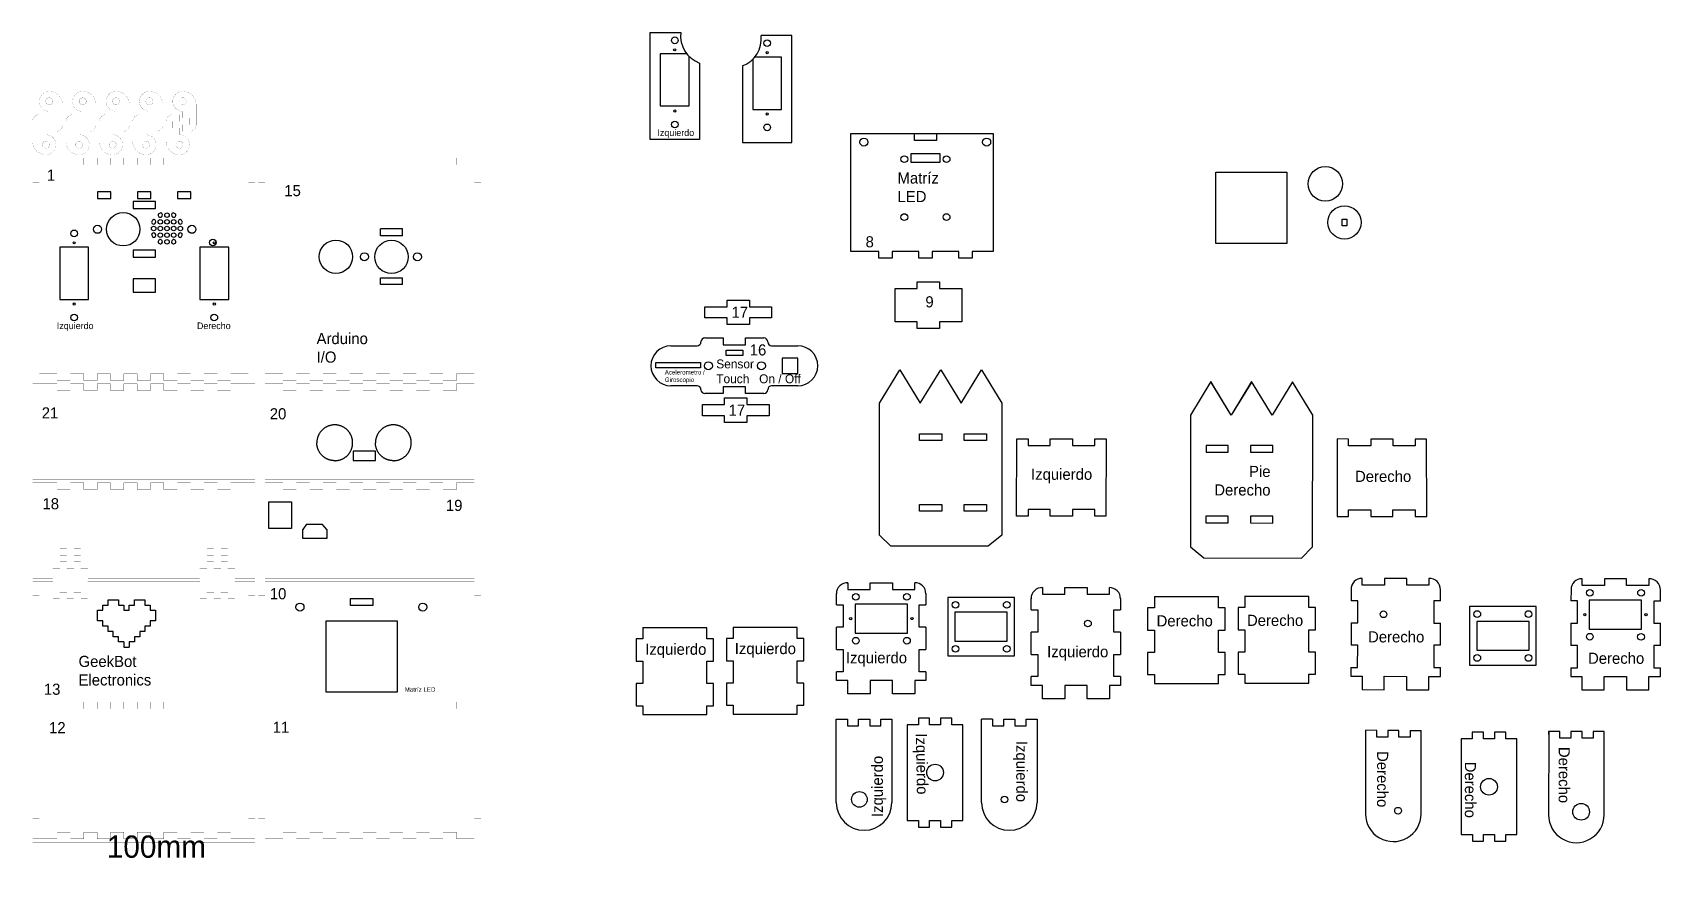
# Model space of a CAD drawing. Extents: x 10 to 742, y 10 to 384.
import ezdxf

# ---------------------------------------------------------------- set-up
doc = ezdxf.new("R2010")
doc.units = 0
doc.header["$MEASUREMENT"] = 0
doc.layers.add('Make2D$visible$lines', color=7, linetype='Continuous', true_color=0x000000)

msp = doc.modelspace()

# ---------------------------------------------------------------- texts
at = {"color": 1}
msp.add_text('100mm', height=10.001, dxfattribs=at).set_placement((43.33, 12.99))
for s, width, heights, insert, char_height, attachment_point in [('{\\C250;\\P\\H0.6x;Izquierdo}', 22.2199, [0], (290.84, 348.74), 5, 1), ('{\\C250;1}', 11.9156, [0], (16.38, 322.31), 5, 1), ('\\pxql;{\\C250;15}', 11.9156, [0], (123.14, 315.38), 5, 1), ('{\\C250;Matríz LED}', 11.9156, [0], (398.74, 321.06), 5, 1), ('{\\C250;8}', 11.9156, [0], (384.39, 292.37), 5, 1), ('{\\C250;9}', 11.9156, [5.07], (411.27, 265.38), 5, 1), ('{\\C250;17}', 11.9156, [0], (324.13, 260.69), 5, 1), ('\\P{\\H0.6x;\\C250;Izquierdo}', 22.2199, [0], (20.89, 261.95), 5, 1), ('\\P{\\H0.6x;\\C250;Derecho}', 22.2199, [0], (83.86, 261.95), 5, 1), ('{\\C250;Arduino I/O}', 22.2199, [0], (137.64, 235.47), 5, 7), ('{\\C250;16}', 11.9156, [0], (332.33, 243.77), 5, 1), ('{\\C250;Sensor Touch}', 22.2199, [0], (317.28, 236.97), 4, 1), ('{\\H4x;\\C250;Acelerometro / Giroscopio}', 22.2199, [0], (294.14, 232.21), 0.5, 1), ('{\\H4x;\\C250;On / Off}', 22.2199, [0], (336.55, 230.29), 1, 1), ('{\\C250;21}', 11.9156, [0], (14.11, 215.46), 5, 1), ('{\\C250;20}', 11.9156, [0], (116.6, 215.05), 5, 1), ('{\\C250;17}', 11.9156, [0], (322.83, 216.69), 5, 1), ('{\\C250;Izquierdo}', 22.2199, [0], (458.76, 187.87), 5, 1), ('{\\C250;Derecho}', 22.2199, [0], (604.38, 186.93), 5, 1), ('{\\C250;18}', 11.9156, [5.07], (14.44, 174.62), 5, 1), ('{\\C250;19}', 11.9156, [0], (195.75, 173.88), 5, 1), ('{\\C250;10}', 11.9156, [0], (116.62, 134.17), 5, 1), ('{\\C250;Derecho}', 22.2199, [0], (515.19, 121.98), 5, 1), ('{\\C250;Derecho}', 22.2199, [0], (555.81, 122.2), 5, 1), ('{\\C250;Izquierdo}', 22.2199, [0], (325.59, 109.51), 5, 1), ('{\\C250;Derecho}', 22.2199, [0], (610.25, 114.79), 5, 1), ('               ^IGeekBot \\P^I     ^IElectronics', 124.3708, [27.57], (-9.35, 103.75), 5, 1), ('{\\C250;Izquierdo}', 22.2199, [0], (285.33, 109.22), 5, 1), ('{\\C250;Izquierdo}', 22.2199, [0], (375.53, 105.4), 5, 1), ('{\\C250;Izquierdo}', 22.2199, [0], (465.98, 108.11), 5, 1), ('{\\C250;Derecho}', 22.2199, [0], (709.11, 105.16), 5, 1), ('13', 11.9156, [0], (15.07, 91.24), 5, 1), ('{\\H4x;\\C250;Matríz LED}', 22.2199, [0], (177.25, 89.61), 0.5, 1), ('{\\C250;12}', 11.9156, [5], (17.39, 73.96), 5, 1), ('{\\C250;11}', 11.9156, [5], (117.93, 74.19), 5, 1)]:
    msp.add_mtext_dynamic_manual_height_columns(s, width=width, gutter_width=1, heights=heights, dxfattribs=dict(at, insert=insert, char_height=char_height, attachment_point=attachment_point))
at = {"color": 1, "char_height": 5}
for s, width, insert, attachment_point, rotation in [('{\\C250;Pie\\PDerecho}', 22.2199, (566.41, 189.15), 3, 359.93301), ('{\\C250;Izquierdo}', 22.2199, (411.95, 68.99), 1, 271.1452), ('{\\C250;Izquierdo}', 22.2199, (457.1, 65.52), 1, 270), ('{\\C250;Derecho}', 22.2199, (619.3, 60.93), 1, 270), ('{\\C250;Derecho}', 22.2199, (700.91, 62.81), 1, 270), ('{\\C250;Izquierdo}', 25.7823, (387.16, 31.3), 1, 90), ('{\\C250;Derecho}', 22.2199, (658.75, 56.16), 1, 270)]:
    msp.add_mtext_dynamic_manual_height_columns(s, width=width, gutter_width=1, heights=[0], dxfattribs=dict(at, insert=insert, attachment_point=attachment_point, rotation=rotation))

# ---------------------------------------------------------------- linework, layer by layer
at = {"color": 1}
for points in [[(309.75, 370.23), (309.75, 335.85), (287.5, 335.85), (287.5, 383.93), (301.32, 383.93)], [(329.03, 368.92), (329.03, 334.54), (351.28, 334.54), (351.28, 382.61), (337.46, 382.61)], [(303.97, 374.43), (292.13, 374.43), (292.13, 350.93), (305.13, 350.93), (305.13, 373.14)], [(333.66, 371.82), (333.66, 349.37), (346.66, 349.37), (346.66, 372.87)], [(346.66, 372.87), (334.62, 372.87)], [(377.81, 285.57), (377.81, 338.49), (441.81, 338.49), (441.81, 285.57), (432.31, 285.57), (432.31, 282.57), (426.31, 282.57), (426.31, 285.57), (414.31, 285.57), (414.31, 282.57), (408.31, 282.57), (408.31, 285.57), (396.31, 285.57), (396.31, 282.57), (390.31, 282.57), (390.31, 285.57), (377.81, 285.57)], [(406.31, 338.49), (416.31, 338.49), (416.31, 335.39), (406.31, 335.39), (406.31, 338.49)], [(404.81, 329.49), (417.81, 329.49), (417.81, 325.49), (404.81, 325.49), (404.81, 329.49)], [(39.17, 312.26), (39.17, 309.26), (45.17, 309.26), (45.17, 312.26), (39.17, 312.26)], [(55.17, 307.98), (55.17, 304.88), (65.17, 304.88), (65.17, 307.98), (55.17, 307.98)], [(57.17, 312.26), (57.17, 309.26), (63.17, 309.26), (63.17, 312.26), (57.17, 312.26)], [(75.17, 312.26), (75.17, 309.26), (81.17, 309.26), (81.17, 312.27), (75.17, 312.27)], [(166.31, 292.53), (166.31, 295.63)], [(176.31, 295.63), (166.31, 295.63)], [(176.31, 292.53), (176.31, 295.63)], [(35.18, 287.39), (22.18, 287.39), (22.18, 263.89), (35.18, 263.89), (35.18, 287.39)], [(55.17, 286.08), (55.17, 282.98), (65.17, 282.98), (65.17, 286.08), (55.17, 286.08)], [(98.15, 287.39), (85.15, 287.39), (85.15, 263.89), (98.15, 263.89), (98.15, 287.39)], [(176.31, 292.53), (166.31, 292.53)], [(176.31, 292.53), (166.31, 292.53)], [(65.17, 267.27), (65.17, 273.27), (55.17, 273.27), (55.17, 267.27), (65.17, 267.27)], [(176.31, 270.63), (166.31, 270.63), (166.31, 273.73), (176.31, 273.73)], [(176.31, 270.63), (176.31, 273.73)], [(397.64, 268.88), (407.64, 268.88), (407.64, 271.88), (417.64, 271.88), (417.64, 268.88), (427.64, 268.88), (427.64, 253.88), (417.64, 253.88), (417.64, 250.88), (407.64, 250.88), (407.64, 253.88), (397.64, 253.88), (397.64, 268.88)], [(312.17, 260.69), (322.17, 260.69), (322.17, 263.69), (332.17, 263.69), (332.17, 260.69), (342.17, 260.69), (342.17, 255.69), (332.17, 255.69), (332.17, 252.69), (322.17, 252.69), (322.17, 255.69), (312.17, 255.69), (312.17, 260.69)], [(296.91, 243.13), (308.66, 243.13)], [(312.16, 246.63), (320.41, 246.63)], [(320.41, 246.63), (320.41, 243.53), (330.41, 243.53), (330.41, 246.63)], [(330.41, 246.63), (338.66, 246.63)], [(342.16, 243.13), (353.91, 243.13)], [(290.15, 235.64), (310.15, 235.64), (310.15, 233.14), (290.15, 233.14), (290.15, 235.64)], [(321.66, 241.2), (329.16, 241.2), (329.16, 238.7), (321.66, 238.7), (321.66, 241.2)], [(346.91, 237.63), (346.91, 230.63), (353.91, 230.63), (353.91, 237.63), (346.91, 237.63)], [(390.66, 217.27), (399.83, 232.27), (408.99, 217.27)], [(408.99, 217.27), (418.21, 232.33), (427.35, 217.27), (436.53, 232.25)], [(418.17, 232.27), (427.35, 217.27), (436.52, 232.27), (445.68, 217.27)], [(557.94, 226.98), (548.75, 211.99), (539.6, 227), (530.42, 212.01)], [(567.11, 211.97), (557.91, 227.04), (548.75, 211.99), (539.58, 226.98)], [(585.44, 211.95), (576.29, 226.96), (567.11, 211.97)], [(308.66, 225.13), (296.91, 225.13)], [(311.05, 216.69), (321.05, 216.69), (321.05, 219.69), (331.05, 219.69), (331.05, 216.69), (341.05, 216.69), (341.05, 211.69), (331.05, 211.69), (331.05, 208.69), (321.05, 208.69), (321.05, 211.69), (311.05, 211.69), (311.05, 216.69)], [(320.41, 221.63), (312.16, 221.63)], [(320.41, 224.73), (320.41, 221.63)], [(330.41, 221.63), (330.41, 224.73), (320.41, 224.73)], [(338.66, 221.63), (330.41, 221.63)], [(353.91, 225.13), (342.16, 225.13)], [(445.68, 217.27), (445.64, 158.06), (439.55, 153.02), (395.72, 153.04), (390.69, 158.06), (390.66, 217.27)], [(530.42, 212.01), (530.39, 152.8), (536.47, 147.75), (580.3, 147.72), (585.34, 152.74), (585.44, 211.95)], [(452.32, 201.3), (457.42, 201.3), (457.42, 198.3), (467.42, 198.3), (467.42, 201.3), (477.42, 201.3), (477.42, 198.3), (487.42, 198.3), (487.42, 201.3), (492.51, 201.3), (492.42, 166.51), (487.42, 166.51), (487.42, 169.51), (477.42, 169.51), (477.42, 166.51), (467.42, 166.51), (467.42, 169.51), (457.42, 169.51), (457.42, 166.51), (452.21, 166.51), (452.32, 201.3)], [(636.57, 201.18), (631.47, 201.19), (631.47, 198.19), (621.47, 198.2), (621.47, 201.2), (611.47, 201.21), (611.47, 198.21), (601.47, 198.22), (601.47, 201.22), (596.38, 201.23), (596.43, 166.43), (601.43, 166.42), (601.44, 169.42), (611.44, 169.41), (611.43, 166.41), (621.43, 166.4), (621.44, 169.4), (631.44, 169.39), (631.43, 166.39), (636.64, 166.38), (636.57, 201.18)], [(371.27, 126.62), (371.27, 131.8)], [(375.93, 136.64), (376.48, 136.64), (376.48, 133.64), (386.48, 133.64), (386.48, 136.64), (396.48, 136.64), (396.48, 133.64), (406.48, 133.64), (406.48, 136.64), (406.62, 136.64)], [(411.47, 131.81), (411.47, 126.62)], [(463.42, 134.41), (463.97, 134.41), (463.97, 131.41), (473.97, 131.41), (473.97, 134.41), (483.97, 134.41), (483.97, 131.41), (493.97, 131.41), (493.97, 134.41), (494.11, 134.41)], [(602.6, 133.73), (602.6, 128.54)], [(638.15, 138.51), (637.6, 138.51), (637.6, 135.51), (627.6, 135.53), (627.6, 138.53), (617.6, 138.54), (617.6, 135.54), (607.6, 135.55), (607.6, 138.55), (607.46, 138.55)], [(642.8, 128.49), (642.8, 133.67)], [(701.46, 133.61), (701.45, 128.42)], [(737.01, 138.4), (736.45, 138.4), (736.45, 135.4), (726.45, 135.41), (726.45, 138.41), (716.45, 138.42), (716.45, 135.42), (706.45, 135.43), (706.45, 138.43), (706.32, 138.43)], [(741.65, 128.38), (741.66, 133.56)], [(51.02, 109.97), (48.64, 109.97), (48.64, 112.34), (46.27, 112.34), (46.27, 114.72), (43.9, 114.72), (43.9, 117.09), (41.53, 117.09), (41.53, 119.46), (39.15, 119.46), (39.15, 124.21), (41.53, 124.21), (41.53, 126.58), (43.9, 126.58), (43.9, 128.95), (48.64, 128.95), (48.64, 126.58), (51.02, 126.58), (51.02, 124.21), (53.39, 124.21), (53.39, 126.58), (55.76, 126.58), (55.76, 128.95), (60.51, 128.95), (60.51, 126.58)], [(60.51, 126.58), (62.88, 126.58), (62.88, 124.21), (65.25, 124.21), (65.25, 119.46), (62.88, 119.46), (62.88, 117.09), (60.51, 117.09), (60.51, 114.72), (58.13, 114.72), (58.13, 112.34), (55.76, 112.34), (55.76, 109.97), (53.39, 109.97), (53.39, 107.6)], [(152.88, 129.47), (162.88, 129.47), (162.88, 126.37), (152.88, 126.37), (152.88, 129.47)], [(371.27, 126.62), (374.27, 126.62), (374.27, 116.62), (371.27, 116.62)], [(403.23, 114.01), (403.23, 127.01), (379.73, 127.01), (379.73, 114.01), (403.23, 114.01)], [(411.47, 116.62), (408.47, 116.62), (408.47, 126.62), (411.47, 126.62)], [(458.76, 124.39), (458.76, 129.57)], [(458.76, 124.39), (461.76, 124.39), (461.76, 114.39), (458.76, 114.39)], [(498.96, 114.39), (495.96, 114.39), (495.96, 124.39), (498.96, 124.39)], [(498.96, 129.58), (498.96, 124.39)], [(514.18, 130.48), (514.18, 125.3), (511.18, 125.3), (511.18, 115.3), (514.18, 115.3), (514.18, 105.3), (511.18, 105.3), (511.18, 95.3), (514.18, 95.3), (514.18, 91.31), (542.98, 91.31), (542.98, 95.3), (545.98, 95.3), (545.98, 105.3), (542.98, 105.3), (542.98, 115.3), (545.98, 115.3), (545.98, 125.3), (542.98, 125.3), (542.98, 130.3), (514.18, 130.3)], [(554.81, 130.65), (554.81, 125.46), (551.81, 125.46), (551.81, 115.46), (554.81, 115.46), (554.81, 105.46), (551.81, 105.46), (551.81, 95.46), (554.81, 95.46), (554.81, 91.48), (583.61, 91.48), (583.61, 95.46), (586.61, 95.46), (586.61, 105.46), (583.61, 105.46), (583.61, 115.46), (586.61, 115.46), (586.61, 125.46), (583.61, 125.46), (583.61, 130.46), (554.81, 130.46)], [(602.59, 118.54), (605.59, 118.53), (605.6, 128.53), (602.6, 128.54)], [(642.8, 128.49), (639.8, 128.49), (639.79, 118.49), (642.79, 118.49)], [(701.44, 118.42), (704.44, 118.42), (704.45, 128.42), (701.45, 128.42)], [(733.19, 115.78), (733.19, 128.78), (709.69, 128.78), (709.69, 115.78), (733.19, 115.78)], [(741.65, 128.38), (738.65, 128.38), (738.64, 118.38), (741.64, 118.38)], [(141.88, 119.47), (173.88, 119.47), (173.88, 87.47), (141.88, 87.47), (141.88, 119.47)], [(448.07, 110.37), (448.07, 123.37), (424.57, 123.37), (424.57, 110.37), (448.07, 110.37)], [(602.59, 118.54), (602.58, 108.54)], [(642.78, 108.49), (642.79, 118.49)], [(682.58, 106.25), (682.58, 119.25), (659.08, 119.25), (659.08, 106.25), (682.58, 106.25)], [(701.44, 118.42), (701.43, 108.42)], [(741.63, 108.38), (741.64, 118.38)], [(51.02, 109.97), (51.02, 107.6), (53.39, 107.6)], [(284.23, 116.51), (284.23, 111.33), (281.23, 111.33), (281.23, 101.33), (284.23, 101.33), (284.23, 91.33), (281.23, 91.33), (281.23, 81.33), (284.23, 81.33), (284.23, 77.34), (313.03, 77.34), (313.03, 81.33), (316.03, 81.33), (316.03, 91.33), (313.03, 91.33), (313.03, 101.33), (316.03, 101.33), (316.03, 111.33), (313.03, 111.33), (313.03, 116.33), (284.23, 116.33)], [(324.85, 116.68), (324.85, 111.5), (321.85, 111.5), (321.85, 101.5), (324.85, 101.5), (324.85, 91.5), (321.85, 91.5), (321.85, 81.5), (324.85, 81.5), (324.85, 77.51), (353.65, 77.51), (353.65, 81.5), (356.65, 81.5), (356.65, 91.5), (353.65, 91.5), (353.65, 101.5), (356.65, 101.5), (356.65, 111.5), (353.65, 111.5), (353.65, 116.5), (324.85, 116.5)], [(371.27, 106.62), (371.27, 116.62)], [(411.47, 116.62), (411.47, 106.62)], [(458.76, 104.39), (458.76, 114.39)], [(498.96, 114.39), (498.96, 104.39)], [(371.27, 106.62), (374.27, 106.62), (374.27, 96.62), (371.27, 96.62)], [(411.47, 96.62), (408.47, 96.62), (408.47, 106.62), (411.47, 106.62)], [(458.76, 104.39), (461.76, 104.39), (461.76, 94.39), (458.76, 94.39)], [(498.96, 94.39), (495.96, 94.39), (495.96, 104.39), (498.96, 104.39)], [(602.56, 98.54), (605.56, 98.53), (605.58, 108.53), (602.58, 108.54)], [(642.78, 108.49), (639.78, 108.49), (639.76, 98.49), (642.76, 98.49)], [(701.42, 98.42), (704.42, 98.42), (704.43, 108.42), (701.43, 108.42)], [(741.63, 108.38), (738.63, 108.38), (738.62, 98.38), (741.62, 98.38)], [(411.47, 96.62), (411.47, 92.64), (406.48, 92.64), (406.48, 86.64), (396.48, 86.64), (396.48, 92.64), (386.48, 92.64), (386.48, 86.64), (376.48, 86.64), (376.48, 92.64), (371.27, 92.64), (371.27, 96.62)], [(602.56, 98.54), (602.56, 94.56), (607.55, 94.55), (607.54, 88.55), (617.54, 88.54), (617.55, 94.54), (627.55, 94.53), (627.54, 88.53), (637.54, 88.51), (637.55, 94.51), (642.76, 94.51), (642.76, 98.49)], [(701.42, 98.42), (701.41, 94.44), (706.4, 94.43), (706.39, 88.43), (716.39, 88.42), (716.4, 94.42), (726.4, 94.41), (726.39, 88.41), (736.39, 88.4), (736.4, 94.4), (741.61, 94.39), (741.62, 98.38)], [(498.96, 94.39), (498.96, 90.41), (493.97, 90.41), (493.97, 84.41), (483.97, 84.41), (483.97, 90.41), (473.97, 90.41), (473.97, 84.41), (463.97, 84.41), (463.97, 90.41), (458.76, 90.41), (458.76, 94.39)], [(371.24, 37.82), (371.24, 75.32), (376.24, 75.32)], [(376.24, 75.32), (376.24, 72.32), (381.24, 72.32), (381.24, 75.32), (386.24, 75.32), (386.24, 72.32), (391.24, 72.32), (391.24, 75.32), (396.24, 75.32), (396.23, 72.32)], [(396.23, 75.32), (396.23, 37.82)], [(403.14, 72.78), (403.14, 29.78), (408.14, 29.78), (408.14, 26.78), (413.14, 26.78), (413.14, 29.78), (418.14, 29.78), (418.14, 26.78), (423.14, 26.78), (423.14, 29.78), (428.13, 29.78), (428.12, 72.78), (423.13, 72.78), (423.13, 75.78), (418.13, 75.78), (418.13, 72.78), (413.13, 72.78), (413.13, 75.78), (408.13, 75.78), (408.13, 72.78), (403.13, 72.78)], [(436.5, 37.82), (436.5, 75.32)], [(441.5, 75.32), (436.5, 75.32)], [(441.5, 75.32), (441.5, 72.32), (446.5, 72.32), (446.5, 75.32), (451.5, 75.32), (451.5, 72.32), (456.5, 72.32), (456.5, 75.32), (461.5, 75.32), (461.49, 72.32)], [(461.49, 75.32), (461.49, 37.82)], [(609.14, 70.27), (609.09, 32.76)], [(629.12, 70.24), (629.12, 67.24), (624.12, 67.25), (624.12, 70.25), (619.12, 70.25), (619.12, 67.25), (614.12, 67.26), (614.12, 70.26), (609.12, 70.27), (609.13, 67.27)], [(629.12, 70.24), (634.12, 70.24)], [(634.08, 32.73), (634.12, 70.24)], [(652.11, 66.39), (652.11, 23.39), (657.11, 23.39), (657.11, 20.39), (662.11, 20.39), (662.11, 23.39), (667.11, 23.39), (667.11, 20.39), (672.11, 20.39), (672.11, 23.39), (677.1, 23.39), (677.09, 66.39), (672.1, 66.39), (672.1, 69.39), (667.1, 69.39), (667.1, 66.39), (662.1, 66.39), (662.1, 69.39), (657.1, 69.39), (657.1, 66.39), (652.1, 66.39)], [(691.42, 69.76), (691.38, 32.26)], [(701.41, 69.75), (701.41, 66.75), (696.41, 66.76), (696.41, 69.76), (691.41, 69.76), (691.42, 66.76)], [(706.41, 69.75), (701.41, 69.75)], [(711.41, 69.74), (711.41, 66.74), (706.41, 66.75), (706.41, 69.75)], [(716.37, 32.23), (716.41, 69.73), (711.41, 69.74)]]:
    msp.add_lwpolyline(points, dxfattribs=at)
for points in [[(17.7, 357.5, 0.05, 0.05, 0), (17.35, 357.5, 0.05, 0.05, 0), (16.91, 357.46, 0.05, 0.05, 0), (16.34, 357.35, 0.05, 0.05, 0), (15.78, 357.16, 0.05, 0.05, 0), (15.38, 356.97, 0.05, 0.05, 0), (15.25, 356.9, 0.05, 0.05, 0), (15.12, 356.82, 0.05, 0.05, 0), (14.76, 356.57, 0.05, 0.05, 0), (14.32, 356.18, 0.05, 0.05, 0), (13.93, 355.74, 0.05, 0.05, 0), (13.68, 355.38, 0.05, 0.05, 0), (13.53, 355.12, 0.05, 0.05, 0), (13.34, 354.72, 0.05, 0.05, 0), (13.15, 354.16, 0.05, 0.05, 0), (13.04, 353.59, 0.05, 0.05, 0), (13, 353.15, 0.05, 0.05, 0), (13, 352.85, 0.05, 0.05, 0), (13.04, 352.41, 0.05, 0.05, 0), (13.15, 351.84, 0.05, 0.05, 0), (13.34, 351.28, 0.05, 0.05, 0), (13.53, 350.88, 0.05, 0.05, 0), (13.6, 350.75, 0.05, 0.05, 0), (13.68, 350.62, 0.05, 0.05, 0), (13.93, 350.26, 0.05, 0.05, 0), (14.32, 349.82, 0.05, 0.05, 0), (14.76, 349.43, 0.05, 0.05, 0), (15.12, 349.18, 0.05, 0.05, 0), (15.25, 349.1, 0.05, 0.05, 0), (15.38, 349.03, 0.05, 0.05, 0), (15.78, 348.84, 0.05, 0.05, 0), (16.34, 348.65, 0.05, 0.05, 0), (16.91, 348.54, 0.05, 0.05, 0), (17.35, 348.5, 0.05, 0.05, 0), (17.5, 348.5, 0.05, 0.05, 0), (17.5, 345.5, 0.05, 0.05, 0), (20.5, 345.5, 0.05, 0.05, 0), (20.5, 342.5, 0.05, 0.05, 0), (17.5, 342.5, 0.05, 0.05, 0), (17.5, 339.5, 0.05, 0.05, 0), (20.6, 339.5, 0.05, 0.05, 0), (20.89, 339.53, 0.05, 0.05, 0), (21.28, 339.6, 0.05, 0.05, 0), (21.65, 339.73, 0.05, 0.05, 0), (21.91, 339.85, 0.05, 0.05, 0), (22, 339.9, 0.05, 0.05, 0), (22.08, 339.95, 0.05, 0.05, 0), (22.33, 340.12, 0.05, 0.05, 0), (22.62, 340.38, 0.05, 0.05, 0), (22.88, 340.67, 0.05, 0.05, 0), (23.05, 340.92, 0.05, 0.05, 0), (23.1, 341, 0.05, 0.05, 0), (23.15, 341.08, 0.05, 0.05, 0), (23.27, 341.35, 0.05, 0.05, 0), (23.4, 341.72, 0.05, 0.05, 0), (23.47, 342.11, 0.05, 0.05, 0), (23.5, 342.4, 0.05, 0.05, 0), (23.5, 351.7, 0.05, 0.05, 0), (23.45, 352.29, 0.05, 0.05, 0), (23.29, 353.05, 0.05, 0.05, 0), (23.04, 353.79, 0.05, 0.05, 0), (22.79, 354.33, 0.05, 0.05, 0), (22.7, 354.5, 0.05, 0.05, 0), (22.6, 354.67, 0.05, 0.05, 0), (22.26, 355.15, 0.05, 0.05, 0), (21.74, 355.75, 0.05, 0.05, 0), (21.15, 356.26, 0.05, 0.05, 0), (20.67, 356.6, 0.05, 0.05, 0), (20.5, 356.7, 0.05, 0.05, 0), (20.33, 356.8, 0.05, 0.05, 0), (19.79, 357.04, 0.05, 0.05, 0), (19.05, 357.3, 0.05, 0.05, 0), (18.28, 357.45, 0.05, 0.05, 0), (17.7, 357.5, 0.05, 0.05, 0), (17.5, 357.5, 0.05, 0.05, 0)], [(15.9, 352.89, 0.05, 0.05, 0), (15.9, 353.11, 0, 0, 0)], [(32.7, 357.5, 0.05, 0.05, 0), (32.35, 357.5, 0.05, 0.05, 0), (31.91, 357.46, 0.05, 0.05, 0), (31.34, 357.35, 0.05, 0.05, 0), (30.78, 357.16, 0.05, 0.05, 0), (30.38, 356.97, 0.05, 0.05, 0), (30.25, 356.9, 0.05, 0.05, 0), (30.12, 356.82, 0.05, 0.05, 0), (29.76, 356.57, 0.05, 0.05, 0), (29.32, 356.18, 0.05, 0.05, 0), (28.93, 355.74, 0.05, 0.05, 0), (28.68, 355.38, 0.05, 0.05, 0), (28.6, 355.25, 0.05, 0.05, 0), (28.53, 355.12, 0.05, 0.05, 0), (28.34, 354.72, 0.05, 0.05, 0), (28.15, 354.16, 0.05, 0.05, 0), (28.04, 353.59, 0.05, 0.05, 0), (28, 353.15, 0.05, 0.05, 0), (28, 352.85, 0.05, 0.05, 0), (28.04, 352.41, 0.05, 0.05, 0), (28.15, 351.84, 0.05, 0.05, 0), (28.34, 351.28, 0.05, 0.05, 0), (28.53, 350.88, 0.05, 0.05, 0), (28.6, 350.75, 0.05, 0.05, 0), (28.68, 350.62, 0.05, 0.05, 0), (28.93, 350.26, 0.05, 0.05, 0), (29.32, 349.82, 0.05, 0.05, 0), (29.76, 349.43, 0.05, 0.05, 0), (30.12, 349.18, 0.05, 0.05, 0), (30.25, 349.1, 0.05, 0.05, 0), (30.38, 349.03, 0.05, 0.05, 0), (30.78, 348.84, 0.05, 0.05, 0), (31.34, 348.65, 0.05, 0.05, 0), (31.91, 348.54, 0.05, 0.05, 0), (32.35, 348.5, 0.05, 0.05, 0), (32.5, 348.5, 0.05, 0.05, 0), (32.5, 345.5, 0.05, 0.05, 0), (35.5, 345.5, 0.05, 0.05, 0), (35.5, 342.5, 0.05, 0.05, 0), (32.5, 342.5, 0.05, 0.05, 0), (32.5, 339.5, 0.05, 0.05, 0), (35.6, 339.5, 0.05, 0.05, 0), (35.89, 339.53, 0.05, 0.05, 0), (36.28, 339.6, 0.05, 0.05, 0), (36.65, 339.73, 0.05, 0.05, 0), (36.91, 339.85, 0.05, 0.05, 0), (37, 339.9, 0.05, 0.05, 0), (37.08, 339.95, 0.05, 0.05, 0), (37.33, 340.12, 0.05, 0.05, 0), (37.62, 340.38, 0.05, 0.05, 0), (37.88, 340.67, 0.05, 0.05, 0), (38.05, 340.92, 0.05, 0.05, 0), (38.1, 341, 0.05, 0.05, 0), (38.15, 341.08, 0.05, 0.05, 0), (38.27, 341.35, 0.05, 0.05, 0), (38.4, 341.72, 0.05, 0.05, 0), (38.47, 342.11, 0.05, 0.05, 0), (38.5, 342.4, 0.05, 0.05, 0), (38.5, 351.7, 0.05, 0.05, 0), (38.45, 352.29, 0.05, 0.05, 0), (38.29, 353.05, 0.05, 0.05, 0), (38.04, 353.79, 0.05, 0.05, 0), (37.79, 354.33, 0.05, 0.05, 0), (37.7, 354.5, 0.05, 0.05, 0), (37.6, 354.67, 0.05, 0.05, 0), (37.26, 355.15, 0.05, 0.05, 0), (36.74, 355.75, 0.05, 0.05, 0), (36.15, 356.26, 0.05, 0.05, 0), (35.67, 356.6, 0.05, 0.05, 0), (35.5, 356.7, 0.05, 0.05, 0), (35.33, 356.8, 0.05, 0.05, 0), (34.79, 357.04, 0.05, 0.05, 0), (34.05, 357.3, 0.05, 0.05, 0), (33.28, 357.45, 0.05, 0.05, 0), (32.7, 357.5, 0.05, 0.05, 0), (32.5, 357.5, 0.05, 0.05, 0)], [(30.9, 352.89, 0.05, 0.05, 0), (30.9, 353.11, 0, 0, 0)], [(47.7, 357.5, 0.05, 0.05, 0), (47.35, 357.5, 0.05, 0.05, 0), (46.91, 357.46, 0.05, 0.05, 0), (46.34, 357.35, 0.05, 0.05, 0), (45.78, 357.16, 0.05, 0.05, 0), (45.38, 356.97, 0.05, 0.05, 0), (45.25, 356.9, 0.05, 0.05, 0), (45.12, 356.82, 0.05, 0.05, 0), (44.76, 356.57, 0.05, 0.05, 0), (44.32, 356.18, 0.05, 0.05, 0), (43.93, 355.74, 0.05, 0.05, 0), (43.68, 355.38, 0.05, 0.05, 0), (43.6, 355.25, 0.05, 0.05, 0), (43.53, 355.12, 0.05, 0.05, 0), (43.34, 354.72, 0.05, 0.05, 0), (43.15, 354.16, 0.05, 0.05, 0), (43.04, 353.59, 0.05, 0.05, 0), (43, 353.15, 0.05, 0.05, 0), (43, 352.85, 0.05, 0.05, 0), (43.04, 352.41, 0.05, 0.05, 0), (43.15, 351.84, 0.05, 0.05, 0), (43.34, 351.28, 0.05, 0.05, 0), (43.53, 350.88, 0.05, 0.05, 0), (43.6, 350.75, 0.05, 0.05, 0), (43.68, 350.62, 0.05, 0.05, 0), (43.93, 350.26, 0.05, 0.05, 0), (44.32, 349.82, 0.05, 0.05, 0), (44.76, 349.43, 0.05, 0.05, 0), (45.12, 349.18, 0.05, 0.05, 0), (45.25, 349.1, 0.05, 0.05, 0), (45.38, 349.03, 0.05, 0.05, 0), (45.78, 348.84, 0.05, 0.05, 0), (46.34, 348.65, 0.05, 0.05, 0), (46.91, 348.54, 0.05, 0.05, 0), (47.35, 348.5, 0.05, 0.05, 0), (47.5, 348.5, 0.05, 0.05, 0), (47.5, 345.5, 0.05, 0.05, 0), (50.5, 345.5, 0.05, 0.05, 0), (50.5, 342.5, 0.05, 0.05, 0), (47.5, 342.5, 0.05, 0.05, 0), (47.5, 339.5, 0.05, 0.05, 0), (50.6, 339.5, 0.05, 0.05, 0), (50.89, 339.53, 0.05, 0.05, 0), (51.28, 339.6, 0.05, 0.05, 0), (51.65, 339.73, 0.05, 0.05, 0), (51.91, 339.85, 0.05, 0.05, 0), (52, 339.9, 0.05, 0.05, 0), (52.08, 339.95, 0.05, 0.05, 0), (52.33, 340.12, 0.05, 0.05, 0), (52.62, 340.38, 0.05, 0.05, 0), (52.88, 340.67, 0.05, 0.05, 0), (53.05, 340.92, 0.05, 0.05, 0), (53.1, 341, 0.05, 0.05, 0), (53.15, 341.08, 0.05, 0.05, 0), (53.27, 341.35, 0.05, 0.05, 0), (53.4, 341.72, 0.05, 0.05, 0), (53.47, 342.11, 0.05, 0.05, 0), (53.5, 342.4, 0.05, 0.05, 0), (53.5, 351.7, 0.05, 0.05, 0), (53.45, 352.29, 0.05, 0.05, 0), (53.29, 353.05, 0.05, 0.05, 0), (53.04, 353.79, 0.05, 0.05, 0), (52.79, 354.33, 0.05, 0.05, 0), (52.7, 354.5, 0.05, 0.05, 0), (52.6, 354.67, 0.05, 0.05, 0), (52.26, 355.15, 0.05, 0.05, 0), (51.74, 355.75, 0.05, 0.05, 0), (51.15, 356.26, 0.05, 0.05, 0), (50.67, 356.6, 0.05, 0.05, 0), (50.5, 356.7, 0.05, 0.05, 0), (50.33, 356.8, 0.05, 0.05, 0), (49.79, 357.04, 0.05, 0.05, 0), (49.05, 357.3, 0.05, 0.05, 0), (48.28, 357.45, 0.05, 0.05, 0), (47.7, 357.5, 0.05, 0.05, 0), (47.5, 357.5, 0.05, 0.05, 0)], [(45.9, 352.89, 0.05, 0.05, 0), (45.9, 353.11, 0, 0, 0)], [(62.7, 357.5, 0.05, 0.05, 0), (62.35, 357.5, 0.05, 0.05, 0), (61.91, 357.46, 0.05, 0.05, 0), (61.34, 357.35, 0.05, 0.05, 0), (60.78, 357.16, 0.05, 0.05, 0), (60.38, 356.97, 0.05, 0.05, 0), (60.25, 356.9, 0.05, 0.05, 0), (60.12, 356.82, 0.05, 0.05, 0), (59.76, 356.57, 0.05, 0.05, 0), (59.32, 356.18, 0.05, 0.05, 0), (58.93, 355.74, 0.05, 0.05, 0), (58.68, 355.38, 0.05, 0.05, 0), (58.53, 355.12, 0.05, 0.05, 0), (58.34, 354.72, 0.05, 0.05, 0), (58.15, 354.16, 0.05, 0.05, 0), (58.04, 353.59, 0.05, 0.05, 0), (58, 353.15, 0.05, 0.05, 0), (58, 352.85, 0.05, 0.05, 0), (58.04, 352.41, 0.05, 0.05, 0), (58.15, 351.84, 0.05, 0.05, 0), (58.34, 351.28, 0.05, 0.05, 0), (58.53, 350.88, 0.05, 0.05, 0), (58.6, 350.75, 0.05, 0.05, 0), (58.68, 350.62, 0.05, 0.05, 0), (58.93, 350.26, 0.05, 0.05, 0), (59.32, 349.82, 0.05, 0.05, 0), (59.76, 349.43, 0.05, 0.05, 0), (60.12, 349.18, 0.05, 0.05, 0), (60.25, 349.1, 0.05, 0.05, 0), (60.38, 349.03, 0.05, 0.05, 0), (60.78, 348.84, 0.05, 0.05, 0), (61.34, 348.65, 0.05, 0.05, 0), (61.91, 348.54, 0.05, 0.05, 0), (62.35, 348.5, 0.05, 0.05, 0), (62.5, 348.5, 0.05, 0.05, 0), (62.5, 345.5, 0.05, 0.05, 0), (65.5, 345.5, 0.05, 0.05, 0), (65.5, 342.5, 0.05, 0.05, 0), (62.5, 342.5, 0.05, 0.05, 0), (62.5, 339.5, 0.05, 0.05, 0), (65.6, 339.5, 0.05, 0.05, 0), (65.89, 339.53, 0.05, 0.05, 0), (66.28, 339.6, 0.05, 0.05, 0), (66.65, 339.73, 0.05, 0.05, 0), (66.91, 339.85, 0.05, 0.05, 0), (67, 339.9, 0.05, 0.05, 0), (67.08, 339.95, 0.05, 0.05, 0), (67.33, 340.12, 0.05, 0.05, 0), (67.62, 340.38, 0.05, 0.05, 0), (67.88, 340.67, 0.05, 0.05, 0), (68.05, 340.92, 0.05, 0.05, 0), (68.1, 341, 0.05, 0.05, 0), (68.15, 341.08, 0.05, 0.05, 0), (68.27, 341.35, 0.05, 0.05, 0), (68.4, 341.72, 0.05, 0.05, 0), (68.47, 342.11, 0.05, 0.05, 0), (68.5, 342.4, 0.05, 0.05, 0), (68.5, 351.7, 0.05, 0.05, 0), (68.45, 352.29, 0.05, 0.05, 0), (68.29, 353.05, 0.05, 0.05, 0), (68.04, 353.79, 0.05, 0.05, 0), (67.79, 354.33, 0.05, 0.05, 0), (67.7, 354.5, 0.05, 0.05, 0), (67.6, 354.67, 0.05, 0.05, 0), (67.26, 355.15, 0.05, 0.05, 0), (66.74, 355.75, 0.05, 0.05, 0), (66.15, 356.26, 0.05, 0.05, 0), (65.67, 356.6, 0.05, 0.05, 0), (65.5, 356.7, 0.05, 0.05, 0), (65.33, 356.8, 0.05, 0.05, 0), (64.79, 357.04, 0.05, 0.05, 0), (64.05, 357.3, 0.05, 0.05, 0), (63.28, 357.45, 0.05, 0.05, 0), (62.7, 357.5, 0.05, 0.05, 0), (62.5, 357.5, 0.05, 0.05, 0)], [(60.9, 352.89, 0.05, 0.05, 0), (60.9, 353.11, 0, 0, 0)], [(77.7, 357.5, 0.05, 0.05, 0), (77.35, 357.5, 0.05, 0.05, 0), (76.91, 357.46, 0.05, 0.05, 0), (76.34, 357.35, 0.05, 0.05, 0), (75.78, 357.16, 0.05, 0.05, 0), (75.38, 356.97, 0.05, 0.05, 0), (75.25, 356.9, 0.05, 0.05, 0), (75.12, 356.82, 0.05, 0.05, 0), (74.76, 356.57, 0.05, 0.05, 0), (74.32, 356.18, 0.05, 0.05, 0), (73.93, 355.74, 0.05, 0.05, 0), (73.68, 355.38, 0.05, 0.05, 0), (73.53, 355.12, 0.05, 0.05, 0), (73.34, 354.72, 0.05, 0.05, 0), (73.15, 354.16, 0.05, 0.05, 0), (73.04, 353.59, 0.05, 0.05, 0), (73, 353.15, 0.05, 0.05, 0), (73, 352.85, 0.05, 0.05, 0), (73.04, 352.41, 0.05, 0.05, 0), (73.15, 351.84, 0.05, 0.05, 0), (73.34, 351.28, 0.05, 0.05, 0), (73.53, 350.88, 0.05, 0.05, 0), (73.6, 350.75, 0.05, 0.05, 0), (73.68, 350.62, 0.05, 0.05, 0), (73.93, 350.26, 0.05, 0.05, 0), (74.32, 349.82, 0.05, 0.05, 0), (74.76, 349.43, 0.05, 0.05, 0), (75.12, 349.18, 0.05, 0.05, 0), (75.25, 349.1, 0.05, 0.05, 0), (75.38, 349.03, 0.05, 0.05, 0), (75.78, 348.84, 0.05, 0.05, 0), (76.34, 348.65, 0.05, 0.05, 0), (76.91, 348.54, 0.05, 0.05, 0), (77.35, 348.5, 0.05, 0.05, 0), (77.5, 348.5, 0.05, 0.05, 0), (77.5, 345.5, 0.05, 0.05, 0), (80.5, 345.5, 0.05, 0.05, 0), (80.5, 342.5, 0.05, 0.05, 0), (77.5, 342.5, 0.05, 0.05, 0), (77.5, 339.5, 0.05, 0.05, 0), (80.6, 339.5, 0.05, 0.05, 0), (80.89, 339.53, 0.05, 0.05, 0), (81.28, 339.6, 0.05, 0.05, 0), (81.65, 339.73, 0.05, 0.05, 0), (81.91, 339.85, 0.05, 0.05, 0), (82, 339.9, 0.05, 0.05, 0), (82.08, 339.95, 0.05, 0.05, 0), (82.33, 340.12, 0.05, 0.05, 0), (82.62, 340.38, 0.05, 0.05, 0), (82.88, 340.67, 0.05, 0.05, 0), (83.05, 340.92, 0.05, 0.05, 0), (83.1, 341, 0.05, 0.05, 0), (83.15, 341.08, 0.05, 0.05, 0), (83.27, 341.35, 0.05, 0.05, 0), (83.4, 341.72, 0.05, 0.05, 0), (83.47, 342.11, 0.05, 0.05, 0), (83.5, 342.4, 0.05, 0.05, 0), (83.5, 351.7, 0.05, 0.05, 0), (83.45, 352.29, 0.05, 0.05, 0), (83.29, 353.05, 0.05, 0.05, 0), (83.04, 353.79, 0.05, 0.05, 0), (82.79, 354.33, 0.05, 0.05, 0), (82.7, 354.5, 0.05, 0.05, 0), (82.6, 354.67, 0.05, 0.05, 0), (82.26, 355.15, 0.05, 0.05, 0), (81.74, 355.75, 0.05, 0.05, 0), (81.15, 356.26, 0.05, 0.05, 0), (80.67, 356.6, 0.05, 0.05, 0), (80.5, 356.7, 0.05, 0.05, 0), (80.33, 356.8, 0.05, 0.05, 0), (79.79, 357.04, 0.05, 0.05, 0), (79.05, 357.3, 0.05, 0.05, 0), (78.28, 357.45, 0.05, 0.05, 0), (77.7, 357.5, 0.05, 0.05, 0), (77.5, 357.5, 0.05, 0.05, 0)], [(75.9, 352.89, 0.05, 0.05, 0), (75.9, 353.11, 0, 0, 0)], [(17.6, 333.61, 0.05, 0.05, 0), (17.6, 333.39, 0.05, 0.05, 0), (17.54, 333.05, 0.05, 0.05, 0), (17.39, 332.7, 0.05, 0.05, 0), (17.35, 332.63, 0.05, 0.05, 0), (17.3, 332.57, 0.05, 0.05, 0), (17.05, 332.29, 0.05, 0.05, 0), (16.73, 332.08, 0.05, 0.05, 0), (16.66, 332.05, 0.05, 0.05, 0), (16.59, 332.01, 0.05, 0.05, 0), (16.23, 331.92, 0.05, 0.05, 0), (15.85, 331.91, 0.05, 0.05, 0), (15.77, 331.92, 0.05, 0.05, 0), (15.7, 331.93, 0.05, 0.05, 0), (15.33, 332.05, 0.05, 0.05, 0), (15.01, 332.24, 0.05, 0.05, 0), (14.95, 332.29, 0.05, 0.05, 0), (14.89, 332.34, 0.05, 0.05, 0), (14.65, 332.63, 0.05, 0.05, 0), (14.49, 332.98, 0.05, 0.05, 0), (14.47, 333.05, 0.05, 0.05, 0), (14.44, 333.12, 0.05, 0.05, 0), (14.4, 333.5, 0.05, 0.05, 0), (14.44, 333.88, 0.05, 0.05, 0), (14.47, 333.95, 0.05, 0.05, 0), (14.49, 334.03, 0.05, 0.05, 0), (14.65, 334.37, 0.05, 0.05, 0), (14.89, 334.66, 0.05, 0.05, 0), (14.95, 334.71, 0.05, 0.05, 0), (15.01, 334.76, 0.05, 0.05, 0), (15.33, 334.95, 0.05, 0.05, 0), (15.7, 335.07, 0.05, 0.05, 0), (15.77, 335.08, 0.05, 0.05, 0), (15.85, 335.1, 0.05, 0.05, 0), (16.23, 335.08, 0.05, 0.05, 0), (16.59, 334.99, 0.05, 0.05, 0), (16.66, 334.95, 0.05, 0.05, 0), (16.73, 334.92, 0.05, 0.05, 0), (17.05, 334.71, 0.05, 0.05, 0), (17.3, 334.43, 0.05, 0.05, 0), (17.35, 334.37, 0.05, 0.05, 0), (17.39, 334.3, 0.05, 0.05, 0), (17.54, 333.95, 0.05, 0.05, 0), (17.6, 333.61, 0.05, 0.05, 0), (17.6, 333.5, 0.05, 0.05, 0)], [(32.6, 333.61, 0.05, 0.05, 0), (32.6, 333.39, 0.05, 0.05, 0), (32.53, 333.05, 0.05, 0.05, 0), (32.39, 332.7, 0.05, 0.05, 0), (32.35, 332.63, 0.05, 0.05, 0), (32.3, 332.57, 0.05, 0.05, 0), (32.05, 332.29, 0.05, 0.05, 0), (31.73, 332.08, 0.05, 0.05, 0), (31.66, 332.05, 0.05, 0.05, 0), (31.59, 332.01, 0.05, 0.05, 0), (31.23, 331.92, 0.05, 0.05, 0), (30.85, 331.91, 0.05, 0.05, 0), (30.77, 331.92, 0.05, 0.05, 0), (30.7, 331.93, 0.05, 0.05, 0), (30.33, 332.05, 0.05, 0.05, 0), (30.01, 332.24, 0.05, 0.05, 0), (29.95, 332.29, 0.05, 0.05, 0), (29.89, 332.34, 0.05, 0.05, 0), (29.65, 332.63, 0.05, 0.05, 0), (29.49, 332.98, 0.05, 0.05, 0), (29.47, 333.05, 0.05, 0.05, 0), (29.44, 333.12, 0.05, 0.05, 0), (29.4, 333.5, 0.05, 0.05, 0), (29.44, 333.88, 0.05, 0.05, 0), (29.47, 333.95, 0.05, 0.05, 0), (29.49, 334.03, 0.05, 0.05, 0), (29.65, 334.37, 0.05, 0.05, 0), (29.89, 334.66, 0.05, 0.05, 0), (29.95, 334.71, 0.05, 0.05, 0), (30.01, 334.76, 0.05, 0.05, 0), (30.33, 334.95, 0.05, 0.05, 0), (30.7, 335.07, 0.05, 0.05, 0), (30.77, 335.08, 0.05, 0.05, 0), (30.85, 335.1, 0.05, 0.05, 0), (31.23, 335.08, 0.05, 0.05, 0), (31.59, 334.99, 0.05, 0.05, 0), (31.66, 334.95, 0.05, 0.05, 0), (31.73, 334.92, 0.05, 0.05, 0), (32.05, 334.71, 0.05, 0.05, 0), (32.3, 334.43, 0.05, 0.05, 0), (32.35, 334.37, 0.05, 0.05, 0), (32.39, 334.3, 0.05, 0.05, 0), (32.53, 333.95, 0.05, 0.05, 0), (32.6, 333.61, 0.05, 0.05, 0), (32.6, 333.5, 0.05, 0.05, 0)], [(47.6, 333.61, 0.05, 0.05, 0), (47.6, 333.39, 0.05, 0.05, 0), (47.54, 333.05, 0.05, 0.05, 0), (47.39, 332.7, 0.05, 0.05, 0), (47.35, 332.63, 0.05, 0.05, 0), (47.3, 332.57, 0.05, 0.05, 0), (47.05, 332.29, 0.05, 0.05, 0), (46.73, 332.08, 0.05, 0.05, 0), (46.66, 332.05, 0.05, 0.05, 0), (46.59, 332.01, 0.05, 0.05, 0), (46.23, 331.92, 0.05, 0.05, 0), (45.85, 331.91, 0.05, 0.05, 0), (45.77, 331.92, 0.05, 0.05, 0), (45.7, 331.93, 0.05, 0.05, 0), (45.33, 332.05, 0.05, 0.05, 0), (45.01, 332.24, 0.05, 0.05, 0), (44.95, 332.29, 0.05, 0.05, 0), (44.89, 332.34, 0.05, 0.05, 0), (44.65, 332.63, 0.05, 0.05, 0), (44.49, 332.98, 0.05, 0.05, 0), (44.47, 333.05, 0.05, 0.05, 0), (44.44, 333.12, 0.05, 0.05, 0), (44.4, 333.5, 0.05, 0.05, 0), (44.44, 333.88, 0.05, 0.05, 0), (44.47, 333.95, 0.05, 0.05, 0), (44.49, 334.03, 0.05, 0.05, 0), (44.65, 334.37, 0.05, 0.05, 0), (44.89, 334.66, 0.05, 0.05, 0), (44.95, 334.71, 0.05, 0.05, 0), (45.01, 334.76, 0.05, 0.05, 0), (45.33, 334.95, 0.05, 0.05, 0), (45.7, 335.07, 0.05, 0.05, 0), (45.77, 335.08, 0.05, 0.05, 0), (45.85, 335.1, 0.05, 0.05, 0), (46.23, 335.08, 0.05, 0.05, 0), (46.59, 334.99, 0.05, 0.05, 0), (46.66, 334.95, 0.05, 0.05, 0), (46.73, 334.92, 0.05, 0.05, 0), (47.05, 334.71, 0.05, 0.05, 0), (47.3, 334.43, 0.05, 0.05, 0), (47.35, 334.37, 0.05, 0.05, 0), (47.39, 334.3, 0.05, 0.05, 0), (47.54, 333.95, 0.05, 0.05, 0), (47.6, 333.61, 0.05, 0.05, 0), (47.6, 333.5, 0.05, 0.05, 0)], [(62.6, 333.61, 0.05, 0.05, 0), (62.6, 333.39, 0.05, 0.05, 0), (62.54, 333.05, 0.05, 0.05, 0), (62.39, 332.7, 0.05, 0.05, 0), (62.35, 332.63, 0.05, 0.05, 0), (62.3, 332.57, 0.05, 0.05, 0), (62.05, 332.29, 0.05, 0.05, 0), (61.73, 332.08, 0.05, 0.05, 0), (61.66, 332.05, 0.05, 0.05, 0), (61.59, 332.01, 0.05, 0.05, 0), (61.23, 331.92, 0.05, 0.05, 0), (60.85, 331.91, 0.05, 0.05, 0), (60.77, 331.92, 0.05, 0.05, 0), (60.7, 331.93, 0.05, 0.05, 0), (60.33, 332.05, 0.05, 0.05, 0), (60.01, 332.24, 0.05, 0.05, 0), (59.95, 332.29, 0.05, 0.05, 0), (59.89, 332.34, 0.05, 0.05, 0), (59.65, 332.63, 0.05, 0.05, 0), (59.49, 332.98, 0.05, 0.05, 0), (59.47, 333.05, 0.05, 0.05, 0), (59.44, 333.12, 0.05, 0.05, 0), (59.4, 333.5, 0.05, 0.05, 0), (59.44, 333.88, 0.05, 0.05, 0), (59.47, 333.95, 0.05, 0.05, 0), (59.49, 334.03, 0.05, 0.05, 0), (59.65, 334.37, 0.05, 0.05, 0), (59.89, 334.66, 0.05, 0.05, 0), (59.95, 334.71, 0.05, 0.05, 0), (60.01, 334.76, 0.05, 0.05, 0), (60.33, 334.95, 0.05, 0.05, 0), (60.7, 335.07, 0.05, 0.05, 0), (60.77, 335.08, 0.05, 0.05, 0), (60.85, 335.1, 0.05, 0.05, 0), (61.23, 335.08, 0.05, 0.05, 0), (61.59, 334.99, 0.05, 0.05, 0), (61.66, 334.95, 0.05, 0.05, 0), (61.73, 334.92, 0.05, 0.05, 0), (62.05, 334.71, 0.05, 0.05, 0), (62.3, 334.43, 0.05, 0.05, 0), (62.35, 334.37, 0.05, 0.05, 0), (62.39, 334.3, 0.05, 0.05, 0), (62.54, 333.95, 0.05, 0.05, 0), (62.6, 333.61, 0.05, 0.05, 0), (62.6, 333.5, 0.05, 0.05, 0)], [(77.6, 333.61, 0.05, 0.05, 0), (77.6, 333.39, 0.05, 0.05, 0), (77.54, 333.05, 0.05, 0.05, 0), (77.39, 332.7, 0.05, 0.05, 0), (77.35, 332.63, 0.05, 0.05, 0), (77.3, 332.57, 0.05, 0.05, 0), (77.05, 332.29, 0.05, 0.05, 0), (76.73, 332.08, 0.05, 0.05, 0), (76.66, 332.05, 0.05, 0.05, 0), (76.59, 332.01, 0.05, 0.05, 0), (76.23, 331.92, 0.05, 0.05, 0), (75.85, 331.91, 0.05, 0.05, 0), (75.77, 331.92, 0.05, 0.05, 0), (75.7, 331.93, 0.05, 0.05, 0), (75.33, 332.05, 0.05, 0.05, 0), (75.01, 332.24, 0.05, 0.05, 0), (74.95, 332.29, 0.05, 0.05, 0), (74.89, 332.34, 0.05, 0.05, 0), (74.65, 332.63, 0.05, 0.05, 0), (74.49, 332.98, 0.05, 0.05, 0), (74.47, 333.05, 0.05, 0.05, 0), (74.44, 333.12, 0.05, 0.05, 0), (74.4, 333.5, 0.05, 0.05, 0), (74.44, 333.88, 0.05, 0.05, 0), (74.47, 333.95, 0.05, 0.05, 0), (74.49, 334.03, 0.05, 0.05, 0), (74.65, 334.37, 0.05, 0.05, 0), (74.89, 334.66, 0.05, 0.05, 0), (74.95, 334.71, 0.05, 0.05, 0), (75.01, 334.76, 0.05, 0.05, 0), (75.33, 334.95, 0.05, 0.05, 0), (75.7, 335.07, 0.05, 0.05, 0), (75.77, 335.08, 0.05, 0.05, 0), (75.85, 335.1, 0.05, 0.05, 0), (76.23, 335.08, 0.05, 0.05, 0), (76.59, 334.99, 0.05, 0.05, 0), (76.66, 334.95, 0.05, 0.05, 0), (76.73, 334.92, 0.05, 0.05, 0), (77.05, 334.71, 0.05, 0.05, 0), (77.3, 334.43, 0.05, 0.05, 0), (77.35, 334.37, 0.05, 0.05, 0), (77.39, 334.3, 0.05, 0.05, 0), (77.54, 333.95, 0.05, 0.05, 0), (77.6, 333.61, 0.05, 0.05, 0), (77.6, 333.5, 0.05, 0.05, 0)], [(15.8, 329, 0.05, 0.05, 0), (16.15, 329, 0, 0, 0)], [(30.8, 329, 0.05, 0.05, 0), (31.15, 329, 0, 0, 0)], [(45.8, 329, 0.05, 0.05, 0), (46.15, 329, 0, 0, 0)], [(60.8, 329, 0.05, 0.05, 0), (61.15, 329, 0, 0, 0)], [(75.8, 329, 0.05, 0.05, 0), (76.15, 329, 0, 0, 0)], [(10, 183, 0.05, 0.05, 0), (110, 183, 0, 0, 0)], [(25.3, 149, 0.05, 0.05, 0), (22.3, 149, 0.05, 0.05, 0), (22.3, 152, 0.05, 0.05, 0), (25.3, 152, 0.05, 0.05, 0), (25.3, 149, 0.05, 0.05, 0), (23.8, 149, 0.05, 0.05, 0)], [(31.6, 149, 0.05, 0.05, 0), (28.6, 149, 0.05, 0.05, 0), (28.6, 152, 0.05, 0.05, 0), (31.6, 152, 0.05, 0.05, 0), (31.6, 149, 0.05, 0.05, 0), (30.1, 149, 0.05, 0.05, 0)], [(91.4, 149, 0.05, 0.05, 0), (88.4, 149, 0.05, 0.05, 0), (88.4, 152, 0.05, 0.05, 0), (91.4, 152, 0.05, 0.05, 0), (91.4, 149, 0.05, 0.05, 0), (89.9, 149, 0.05, 0.05, 0)], [(97.7, 149, 0.05, 0.05, 0), (94.7, 149, 0.05, 0.05, 0), (94.7, 152, 0.05, 0.05, 0), (97.7, 152, 0.05, 0.05, 0), (97.7, 149, 0.05, 0.05, 0), (96.2, 149, 0.05, 0.05, 0)], [(10, 138.5, 0.05, 0.05, 0), (19, 138.5, 0, 0, 0)], [(19.15, 126.5, 0.05, 0.05, 0), (22.15, 126.5, 0, 0, 0)], [(25.45, 126.5, 0.05, 0.05, 0), (28.45, 126.5, 0, 0, 0)], [(31.75, 126.5, 0.05, 0.05, 0), (34.75, 126.5, 0, 0, 0)], [(85.25, 126.5, 0.05, 0.05, 0), (88.25, 126.5, 0, 0, 0)], [(91.55, 126.5, 0.05, 0.05, 0), (94.55, 126.5, 0, 0, 0)], [(97.85, 126.5, 0.05, 0.05, 0), (100.85, 126.5, 0, 0, 0)], [(10, 80, 0.05, 0.05, 0), (21, 80, 0, 0, 0)], [(10, 21.5, 0.05, 0.05, 0), (21, 21.5, 0, 0, 0)]]:
    msp.add_lwpolyline(points, format="xyseb", dxfattribs=at)
at = {"color": 1, "const_width": 0.05}
for points in [[(15.9, 353.11), (15.96, 353.45), (16.11, 353.8), (16.15, 353.86), (16.19, 353.93), (16.45, 354.21), (16.77, 354.42), (16.84, 354.45), (16.9, 354.49), (17.27, 354.58), (17.65, 354.6), (17.73, 354.58), (17.8, 354.57), (18.16, 354.46), (18.49, 354.26), (18.55, 354.21), (18.6, 354.16), (18.85, 353.86), (19.01, 353.53), (19.03, 353.45), (19.06, 353.38), (19.1, 353), (19.06, 352.62), (19.03, 352.55), (19.01, 352.48), (18.85, 352.14), (18.6, 351.84), (18.55, 351.79), (18.49, 351.74), (18.16, 351.55), (17.8, 351.43), (17.73, 351.42), (17.65, 351.4), (17.27, 351.42), (16.9, 351.51), (16.84, 351.54), (16.77, 351.58), (16.45, 351.79), (16.19, 352.07), (16.15, 352.14), (16.11, 352.2), (15.96, 352.55), (15.9, 352.89), (15.9, 353)], [(30.9, 353.11), (30.96, 353.45), (31.11, 353.8), (31.15, 353.86), (31.2, 353.93), (31.45, 354.21), (31.77, 354.42), (31.84, 354.45), (31.9, 354.49), (32.27, 354.58), (32.65, 354.6), (32.8, 354.57), (33.16, 354.46), (33.49, 354.26), (33.55, 354.21), (33.61, 354.16), (33.85, 353.86), (34.01, 353.53), (34.03, 353.45), (34.06, 353.38), (34.1, 353), (34.06, 352.62), (34.03, 352.55), (34.01, 352.48), (33.85, 352.14), (33.61, 351.84), (33.55, 351.79), (33.49, 351.74), (33.16, 351.55), (32.8, 351.43), (32.65, 351.4), (32.27, 351.42), (31.9, 351.51), (31.84, 351.54), (31.77, 351.58), (31.45, 351.79), (31.2, 352.07), (31.15, 352.14), (31.11, 352.2), (30.96, 352.55), (30.9, 352.89), (30.9, 353)], [(45.9, 353.11), (45.96, 353.45), (46.11, 353.8), (46.15, 353.86), (46.19, 353.93), (46.45, 354.21), (46.77, 354.42), (46.84, 354.45), (46.9, 354.49), (47.27, 354.58), (47.65, 354.6), (47.73, 354.58), (47.8, 354.57), (48.16, 354.46), (48.49, 354.26), (48.55, 354.21), (48.61, 354.16), (48.85, 353.86), (49.01, 353.53), (49.03, 353.45), (49.06, 353.38), (49.1, 353), (49.06, 352.62), (49.03, 352.55), (49.01, 352.48), (48.85, 352.14), (48.61, 351.84), (48.55, 351.79), (48.49, 351.74), (48.16, 351.55), (47.8, 351.43), (47.73, 351.42), (47.65, 351.4), (47.27, 351.42), (46.9, 351.51), (46.84, 351.54), (46.77, 351.58), (46.45, 351.79), (46.19, 352.07), (46.15, 352.14), (46.11, 352.2), (45.96, 352.55), (45.9, 352.89), (45.9, 353)], [(60.9, 353.11), (60.96, 353.45), (61.11, 353.8), (61.15, 353.86), (61.2, 353.93), (61.45, 354.21), (61.77, 354.42), (61.84, 354.45), (61.9, 354.49), (62.27, 354.58), (62.65, 354.6), (62.73, 354.58), (62.8, 354.57), (63.16, 354.46), (63.49, 354.26), (63.55, 354.21), (63.61, 354.16), (63.85, 353.86), (64.01, 353.53), (64.03, 353.45), (64.06, 353.38), (64.1, 353), (64.06, 352.62), (64.03, 352.55), (64.01, 352.48), (63.85, 352.14), (63.61, 351.84), (63.55, 351.79), (63.49, 351.74), (63.16, 351.55), (62.8, 351.43), (62.73, 351.42), (62.65, 351.4), (62.27, 351.42), (61.9, 351.51), (61.84, 351.54), (61.77, 351.58), (61.45, 351.79), (61.2, 352.07), (61.15, 352.14), (61.11, 352.2), (60.96, 352.55), (60.9, 352.89), (60.9, 353)], [(75.9, 353.11), (75.96, 353.45), (76.11, 353.8), (76.15, 353.86), (76.2, 353.93), (76.45, 354.21), (76.77, 354.42), (76.84, 354.45), (76.9, 354.49), (77.27, 354.58), (77.65, 354.6), (77.73, 354.58), (77.8, 354.57), (78.16, 354.46), (78.49, 354.26), (78.55, 354.21), (78.61, 354.16), (78.85, 353.86), (79.01, 353.53), (79.03, 353.45), (79.06, 353.38), (79.1, 353), (79.06, 352.62), (79.03, 352.55), (79.01, 352.48), (78.85, 352.14), (78.61, 351.84), (78.55, 351.79), (78.49, 351.74), (78.16, 351.55), (77.8, 351.43), (77.73, 351.42), (77.65, 351.4), (77.27, 351.42), (76.9, 351.51), (76.84, 351.54), (76.77, 351.58), (76.45, 351.79), (76.2, 352.07), (76.15, 352.14), (76.11, 352.2), (75.96, 352.55), (75.9, 352.89), (75.9, 353)], [(16.15, 329), (16.59, 329.04), (17.16, 329.15), (17.72, 329.34), (18.12, 329.53), (18.25, 329.6), (18.38, 329.68), (18.74, 329.93), (19.18, 330.32), (19.57, 330.76), (19.82, 331.12), (19.9, 331.25), (19.97, 331.38), (20.16, 331.78), (20.35, 332.34), (20.46, 332.91), (20.5, 333.35), (20.5, 333.65), (20.46, 334.09), (20.35, 334.67), (20.16, 335.22), (19.97, 335.62), (19.9, 335.75), (19.82, 335.88), (19.57, 336.24), (19.18, 336.68), (18.74, 337.07), (18.38, 337.32), (18.25, 337.4), (18.12, 337.47), (17.72, 337.66), (17.16, 337.85), (16.59, 337.96), (16.15, 338), (16, 338), (16, 341), (13, 341), (13, 344), (16, 344), (16, 347), (12.9, 347), (12.61, 346.98), (12.22, 346.9), (11.85, 346.77), (11.58, 346.65), (11.5, 346.6), (11.41, 346.55), (11.17, 346.38), (10.88, 346.12), (10.62, 345.83), (10.45, 345.59), (10.4, 345.5), (10.35, 345.42), (10.23, 345.15), (10.1, 344.78), (10.03, 344.39), (10, 344.1), (10, 334.8), (10.05, 334.22), (10.2, 333.45), (10.46, 332.7), (10.71, 332.17), (10.8, 332), (10.9, 331.83), (11.24, 331.35), (11.76, 330.76), (12.35, 330.24), (12.83, 329.9), (13, 329.81), (13.17, 329.71), (13.7, 329.46), (14.45, 329.2), (15.21, 329.05), (15.8, 329), (16, 329)], [(31.15, 329), (31.59, 329.04), (32.16, 329.15), (32.72, 329.34), (33.12, 329.53), (33.25, 329.6), (33.38, 329.68), (33.74, 329.93), (34.18, 330.32), (34.57, 330.76), (34.82, 331.12), (34.9, 331.25), (34.97, 331.38), (35.16, 331.78), (35.35, 332.34), (35.46, 332.91), (35.5, 333.35), (35.5, 333.65), (35.46, 334.09), (35.35, 334.67), (35.16, 335.22), (34.97, 335.62), (34.9, 335.75), (34.82, 335.88), (34.57, 336.24), (34.18, 336.68), (33.74, 337.07), (33.38, 337.32), (33.25, 337.4), (33.12, 337.47), (32.72, 337.66), (32.16, 337.85), (31.59, 337.96), (31.15, 338), (31, 338), (31, 341), (28, 341), (28, 344), (31, 344), (31, 347), (27.9, 347), (27.61, 346.98), (27.22, 346.9), (26.85, 346.77), (26.58, 346.65), (26.5, 346.6), (26.41, 346.55), (26.17, 346.38), (25.88, 346.12), (25.62, 345.83), (25.45, 345.59), (25.4, 345.5), (25.35, 345.42), (25.23, 345.15), (25.1, 344.78), (25.03, 344.39), (25, 344.1), (25, 334.8), (25.05, 334.22), (25.2, 333.45), (25.46, 332.7), (25.71, 332.17), (25.8, 332), (25.9, 331.83), (26.24, 331.35), (26.76, 330.76), (27.35, 330.24), (27.83, 329.9), (28, 329.81), (28.17, 329.71), (28.71, 329.46), (29.45, 329.2), (30.21, 329.05), (30.8, 329), (31, 329)], [(46.15, 329), (46.59, 329.04), (47.16, 329.15), (47.72, 329.34), (48.12, 329.53), (48.25, 329.6), (48.38, 329.68), (48.74, 329.93), (49.18, 330.32), (49.57, 330.76), (49.82, 331.12), (49.9, 331.25), (49.97, 331.38), (50.16, 331.78), (50.35, 332.34), (50.46, 332.91), (50.5, 333.35), (50.5, 333.65), (50.46, 334.09), (50.35, 334.67), (50.16, 335.22), (49.97, 335.62), (49.9, 335.75), (49.82, 335.88), (49.57, 336.24), (49.18, 336.68), (48.74, 337.07), (48.38, 337.32), (48.25, 337.4), (48.12, 337.47), (47.72, 337.66), (47.16, 337.85), (46.59, 337.96), (46.15, 338), (46, 338), (46, 341), (43, 341), (43, 344), (46, 344), (46, 347), (42.9, 347), (42.61, 346.98), (42.22, 346.9), (41.85, 346.77), (41.58, 346.65), (41.5, 346.6), (41.41, 346.55), (41.17, 346.38), (40.88, 346.12), (40.62, 345.83), (40.45, 345.59), (40.4, 345.5), (40.35, 345.42), (40.23, 345.15), (40.1, 344.78), (40.03, 344.39), (40, 344.1), (40, 334.8), (40.05, 334.22), (40.2, 333.45), (40.46, 332.7), (40.71, 332.17), (40.8, 332), (40.9, 331.83), (41.24, 331.35), (41.76, 330.76), (42.35, 330.24), (42.83, 329.9), (43, 329.81), (43.17, 329.71), (43.7, 329.46), (44.45, 329.2), (45.21, 329.05), (45.8, 329), (46, 329)], [(61.15, 329), (61.59, 329.04), (62.16, 329.15), (62.72, 329.34), (63.12, 329.53), (63.25, 329.6), (63.38, 329.68), (63.74, 329.93), (64.18, 330.32), (64.57, 330.76), (64.82, 331.12), (64.9, 331.25), (64.97, 331.38), (65.16, 331.78), (65.34, 332.34), (65.46, 332.91), (65.5, 333.35), (65.5, 333.65), (65.46, 334.09), (65.34, 334.67), (65.16, 335.22), (64.97, 335.62), (64.9, 335.75), (64.82, 335.88), (64.57, 336.24), (64.18, 336.68), (63.74, 337.07), (63.38, 337.32), (63.25, 337.4), (63.12, 337.47), (62.72, 337.66), (62.16, 337.85), (61.59, 337.96), (61.15, 338), (61, 338), (61, 341), (58, 341), (58, 344), (61, 344), (61, 347), (57.9, 347), (57.61, 346.98), (57.22, 346.9), (56.85, 346.77), (56.58, 346.65), (56.5, 346.6), (56.41, 346.55), (56.17, 346.38), (55.88, 346.12), (55.62, 345.83), (55.45, 345.59), (55.4, 345.5), (55.35, 345.42), (55.23, 345.15), (55.1, 344.78), (55.03, 344.39), (55, 344.1), (55, 334.8), (55.05, 334.22), (55.2, 333.45), (55.45, 332.7), (55.71, 332.17), (55.8, 332), (55.9, 331.83), (56.24, 331.35), (56.76, 330.76), (57.35, 330.24), (57.83, 329.9), (58, 329.81), (58.17, 329.71), (58.71, 329.46), (59.45, 329.2), (60.21, 329.05), (60.8, 329), (61, 329)], [(76.15, 329), (76.59, 329.04), (77.16, 329.15), (77.72, 329.34), (78.12, 329.53), (78.25, 329.6), (78.38, 329.68), (78.74, 329.93), (79.18, 330.32), (79.57, 330.76), (79.82, 331.12), (79.9, 331.25), (79.97, 331.38), (80.16, 331.78), (80.35, 332.34), (80.46, 332.91), (80.5, 333.35), (80.5, 333.65), (80.46, 334.09), (80.35, 334.67), (80.16, 335.22), (79.97, 335.62), (79.9, 335.75), (79.82, 335.88), (79.57, 336.24), (79.18, 336.68), (78.74, 337.07), (78.38, 337.32), (78.25, 337.4), (78.12, 337.47), (77.72, 337.66), (77.16, 337.85), (76.59, 337.96), (76.15, 338), (76, 338), (76, 341), (73, 341), (73, 344), (76, 344), (76, 347), (72.9, 347), (72.61, 346.98), (72.22, 346.9), (71.85, 346.77), (71.58, 346.65), (71.5, 346.6), (71.41, 346.55), (71.17, 346.38), (70.88, 346.12), (70.62, 345.83), (70.45, 345.59), (70.4, 345.5), (70.35, 345.42), (70.23, 345.15), (70.1, 344.78), (70.03, 344.39), (70, 344.1), (70, 334.8), (70.05, 334.22), (70.2, 333.45), (70.45, 332.7), (70.71, 332.17), (70.8, 332), (70.9, 331.83), (71.24, 331.35), (71.76, 330.76), (72.35, 330.24), (72.83, 329.9), (73, 329.81), (73.17, 329.71), (73.71, 329.46), (74.45, 329.2), (75.21, 329.05), (75.8, 329), (76, 329)], [(110, 183), (110, 194), (107, 194), (107, 200), (110, 200), (110, 206), (107, 206), (107, 212), (110, 212), (110, 226), (99, 226), (99, 223), (93, 223), (93, 226), (87, 226), (87, 223), (81, 223), (81, 226), (75, 226), (75, 223), (69, 223), (69, 226), (63, 226), (63, 223), (57, 223), (57, 226), (51, 226), (51, 223), (45, 223), (45, 226), (39, 226), (39, 223), (33, 223), (33, 226), (27, 226), (27, 223), (21, 223), (21, 226), (10, 226), (10, 212), (13, 212), (13, 206), (10, 206), (10, 200), (13, 200), (13, 194), (10, 194), (10, 183), (13, 183)], [(19, 138.5), (19, 143.15), (22.3, 143.15), (22.3, 146), (25.3, 146), (25.3, 143.15), (28.6, 143.15), (28.6, 146), (31.6, 146), (31.6, 143.15), (34.9, 143.15), (34.9, 138.5), (85.1, 138.5), (85.1, 143.15), (88.4, 143.15), (88.4, 146), (91.4, 146), (91.4, 143.15), (94.7, 143.15), (94.7, 146), (97.7, 146), (97.7, 143.15), (101, 143.15), (101, 138.5), (110, 138.5), (110, 149.5), (107, 149.5), (107, 155.5), (110, 155.5), (110, 161.5), (107, 161.5), (107, 167.5), (110, 167.5), (110, 181.5), (99, 181.5), (99, 178.5), (93, 178.5), (93, 181.5), (87, 181.5), (87, 178.5), (81, 178.5), (81, 181.5), (75, 181.5), (75, 178.5), (69, 178.5), (69, 181.5), (63, 181.5), (63, 178.5), (57, 178.5), (57, 181.5), (51, 181.5), (51, 178.5), (45, 178.5), (45, 181.5), (39, 181.5), (39, 178.5), (33, 178.5), (33, 181.5), (27, 181.5), (27, 178.5), (21, 178.5), (21, 181.5), (10, 181.5), (10, 167.5), (13, 167.5), (13, 161.5), (10, 161.5), (10, 155.5), (13, 155.5), (13, 149.5), (10, 149.5), (10, 138.5), (13, 138.5)], [(21, 80), (21, 83), (27, 83), (27, 80), (33, 80), (33, 83), (39, 83), (39, 80), (45, 80), (45, 83), (51, 83), (51, 80), (57, 80), (57, 83), (63, 83), (63, 80), (69, 80), (69, 83), (75, 83), (75, 80), (81, 80), (81, 83), (87, 83), (87, 80), (93, 80), (93, 83), (99, 83), (99, 80), (110, 80), (110, 89), (107, 89), (107, 95), (110, 95), (110, 101), (107, 101), (107, 107), (110, 107), (110, 113), (107, 113), (107, 119), (110, 119), (110, 125), (107, 125), (107, 131), (110, 131), (110, 137), (100.85, 137), (100.85, 129.5), (97.85, 129.5), (97.85, 132.35), (94.55, 132.35), (94.55, 129.5), (91.55, 129.5), (91.55, 132.35), (88.25, 132.35), (88.25, 129.5), (85.25, 129.5), (85.25, 137), (34.75, 137), (34.75, 129.5), (31.75, 129.5), (31.75, 132.35), (28.45, 132.35), (28.45, 129.5), (25.45, 129.5), (25.45, 132.35), (22.15, 132.35), (22.15, 129.5), (19.15, 129.5), (19.15, 137), (10, 137), (10, 131), (13, 131), (13, 125), (10, 125), (10, 119), (13, 119), (13, 113), (10, 113), (10, 107), (13, 107), (13, 101), (10, 101), (10, 95), (13, 95), (13, 89), (10, 89), (10, 80), (13, 80)], [(22.15, 126.5), (22.15, 123.5), (19.15, 123.5), (19.15, 126.5), (20.65, 126.5)], [(28.45, 126.5), (28.45, 123.5), (25.45, 123.5), (25.45, 126.5), (26.95, 126.5)], [(34.75, 126.5), (34.75, 123.5), (31.75, 123.5), (31.75, 126.5), (33.25, 126.5)], [(88.25, 126.5), (88.25, 123.5), (85.25, 123.5), (85.25, 126.5), (86.75, 126.5)], [(94.55, 126.5), (94.55, 123.5), (91.55, 123.5), (91.55, 126.5), (93.05, 126.5)], [(100.85, 126.5), (100.85, 123.5), (97.85, 123.5), (97.85, 126.5), (99.35, 126.5)], [(21, 21.5), (21, 24.5), (27, 24.5), (27, 21.5), (33, 21.5), (33, 24.5), (39, 24.5), (39, 21.5), (45, 21.5), (45, 24.5), (51, 24.5), (51, 21.5), (57, 21.5), (57, 24.5), (63, 24.5), (63, 21.5), (69, 21.5), (69, 24.5), (75, 24.5), (75, 21.5), (81, 21.5), (81, 24.5), (87, 24.5), (87, 21.5), (93, 21.5), (93, 24.5), (99, 24.5), (99, 21.5), (110, 21.5), (110, 30.5), (107, 30.5), (107, 36.5), (110, 36.5), (110, 42.5), (107, 42.5), (107, 48.5), (110, 48.5), (110, 54.5), (107, 54.5), (107, 60.5), (110, 60.5), (110, 66.5), (107, 66.5), (107, 72.5), (110, 72.5), (110, 78.5), (10, 78.5), (10, 72.5), (13, 72.5), (13, 66.5), (10, 66.5), (10, 60.5), (13, 60.5), (13, 54.5), (10, 54.5), (10, 48.5), (13, 48.5), (13, 42.5), (10, 42.5), (10, 36.5), (13, 36.5), (13, 30.5), (10, 30.5), (10, 21.5), (13, 21.5)]]:
    msp.add_lwpolyline(points, dxfattribs=at)
for points in [[(13, 230.5), (21, 230.5), (21, 227.5), (27, 227.5), (27, 230.5), (33, 230.5), (33, 227.5), (39, 227.5), (39, 230.5), (45, 230.5), (45, 227.5), (51, 227.5), (51, 230.5), (57, 230.5), (57, 227.5), (63, 227.5), (63, 230.5), (69, 230.5), (69, 227.5), (75, 227.5), (75, 230.5), (81, 230.5), (81, 227.5), (87, 227.5), (87, 230.5), (93, 230.5), (93, 227.5), (99, 227.5), (99, 230.5), (107, 230.5), (107, 238.5), (110, 238.5), (110, 244.5), (107, 244.5), (107, 250.5), (110, 250.5), (110, 256.5), (107, 256.5), (107, 262.5), (110, 262.5), (110, 268.5), (107, 268.5), (107, 274.5), (110, 274.5), (110, 280.5), (107, 280.5), (107, 286.5), (110, 286.5), (110, 292.5), (107, 292.5), (107, 298.5), (110, 298.5), (110, 304.5), (107, 304.5), (107, 310.5), (110, 310.5), (110, 316.5), (107, 316.5), (107, 324.5), (99, 324.5), (99, 327.5), (93, 327.5), (93, 324.5), (87, 324.5), (87, 327.5), (81, 327.5), (81, 324.5), (75, 324.5), (75, 327.5), (69, 327.5), (69, 324.5), (63, 324.5), (63, 327.5), (57, 327.5), (57, 324.5), (51, 324.5), (51, 327.5), (45, 327.5), (45, 324.5), (39, 324.5), (39, 327.5), (33, 327.5), (33, 324.5), (27, 324.5), (27, 327.5), (21, 327.5), (21, 324.5), (13, 324.5), (13, 316.5), (10, 316.5), (10, 310.5), (13, 310.5), (13, 304.5), (10, 304.5), (10, 298.5), (13, 298.5), (13, 292.5), (10, 292.5), (10, 286.5), (13, 286.5), (13, 280.5), (10, 280.5), (10, 274.5), (13, 274.5), (13, 268.5), (10, 268.5), (10, 262.5), (13, 262.5), (13, 256.5), (10, 256.5), (10, 250.5), (13, 250.5), (13, 244.5), (10, 244.5), (10, 238.5), (13, 238.5), (13, 230.5)], [(114.5, 230.5), (122.5, 230.5), (122.5, 227.5), (128.5, 227.5), (128.5, 230.5), (134.5, 230.5), (134.5, 227.5), (140.5, 227.5), (140.5, 230.5), (146.5, 230.5), (146.5, 227.5), (152.5, 227.5), (152.5, 230.5), (158.5, 230.5), (158.5, 227.5), (164.5, 227.5), (164.5, 230.5), (170.5, 230.5), (170.5, 227.5), (176.5, 227.5), (176.5, 230.5), (182.5, 230.5), (182.5, 227.5), (188.5, 227.5), (188.5, 230.5), (194.5, 230.5), (194.5, 227.5), (200.5, 227.5), (200.5, 230.5), (208.5, 230.5), (208.5, 238.5), (211.5, 238.5), (211.5, 244.5), (208.5, 244.5), (208.5, 250.5), (211.5, 250.5), (211.5, 256.5), (208.5, 256.5), (208.5, 262.5), (211.5, 262.5), (211.5, 268.5), (208.5, 268.5), (208.5, 274.5), (211.5, 274.5), (211.5, 280.5), (208.5, 280.5), (208.5, 286.5), (211.5, 286.5), (211.5, 292.5), (208.5, 292.5), (208.5, 298.5), (211.5, 298.5), (211.5, 304.5), (208.5, 304.5), (208.5, 310.5), (211.5, 310.5), (211.5, 316.5), (208.5, 316.5), (208.5, 324.5), (200.5, 324.5), (200.5, 327.5), (194.5, 327.5), (194.5, 324.5), (188.5, 324.5), (188.5, 327.5), (182.5, 327.5), (182.5, 324.5), (176.5, 324.5), (176.5, 327.5), (170.5, 327.5), (170.5, 324.5), (164.5, 324.5), (164.5, 327.5), (158.5, 327.5), (158.5, 324.5), (152.5, 324.5), (152.5, 327.5), (146.5, 327.5), (146.5, 324.5), (140.5, 324.5), (140.5, 327.5), (134.5, 327.5), (134.5, 324.5), (128.5, 324.5), (128.5, 327.5), (122.5, 327.5), (122.5, 324.5), (114.5, 324.5), (114.5, 316.5), (111.5, 316.5), (111.5, 310.5), (114.5, 310.5), (114.5, 304.5), (111.5, 304.5), (111.5, 298.5), (114.5, 298.5), (114.5, 292.5), (111.5, 292.5), (111.5, 286.5), (114.5, 286.5), (114.5, 280.5), (111.5, 280.5), (111.5, 274.5), (114.5, 274.5), (114.5, 268.5), (111.5, 268.5), (111.5, 262.5), (114.5, 262.5), (114.5, 256.5), (111.5, 256.5), (111.5, 250.5), (114.5, 250.5), (114.5, 244.5), (111.5, 244.5), (111.5, 238.5), (114.5, 238.5), (114.5, 230.5)], [(114.5, 183), (208.5, 183), (208.5, 194), (211.5, 194), (211.5, 200), (208.5, 200), (208.5, 206), (211.5, 206), (211.5, 212), (208.5, 212), (208.5, 226), (200.5, 226), (200.5, 223), (194.5, 223), (194.5, 226), (188.5, 226), (188.5, 223), (182.5, 223), (182.5, 226), (176.5, 226), (176.5, 223), (170.5, 223), (170.5, 226), (164.5, 226), (164.5, 223), (158.5, 223), (158.5, 226), (152.5, 226), (152.5, 223), (146.5, 223), (146.5, 226), (140.5, 226), (140.5, 223), (134.5, 223), (134.5, 226), (128.5, 226), (128.5, 223), (122.5, 223), (122.5, 226), (114.5, 226), (114.5, 212), (111.5, 212), (111.5, 206), (114.5, 206), (114.5, 200), (111.5, 200), (111.5, 194), (114.5, 194), (114.5, 183)], [(114.5, 138.5), (208.5, 138.5), (208.5, 149.5), (211.5, 149.5), (211.5, 155.5), (208.5, 155.5), (208.5, 161.5), (211.5, 161.5), (211.5, 167.5), (208.5, 167.5), (208.5, 181.5), (200.5, 181.5), (200.5, 178.5), (194.5, 178.5), (194.5, 181.5), (188.5, 181.5), (188.5, 178.5), (182.5, 178.5), (182.5, 181.5), (176.5, 181.5), (176.5, 178.5), (170.5, 178.5), (170.5, 181.5), (164.5, 181.5), (164.5, 178.5), (158.5, 178.5), (158.5, 181.5), (152.5, 181.5), (152.5, 178.5), (146.5, 178.5), (146.5, 181.5), (140.5, 181.5), (140.5, 178.5), (134.5, 178.5), (134.5, 181.5), (128.5, 181.5), (128.5, 178.5), (122.5, 178.5), (122.5, 181.5), (114.5, 181.5), (114.5, 167.5), (111.5, 167.5), (111.5, 161.5), (114.5, 161.5), (114.5, 155.5), (111.5, 155.5), (111.5, 149.5), (114.5, 149.5), (114.5, 138.5)], [(114.5, 80), (122.5, 80), (122.5, 83), (128.5, 83), (128.5, 80), (134.5, 80), (134.5, 83), (140.5, 83), (140.5, 80), (146.5, 80), (146.5, 83), (152.5, 83), (152.5, 80), (158.5, 80), (158.5, 83), (164.5, 83), (164.5, 80), (170.5, 80), (170.5, 83), (176.5, 83), (176.5, 80), (182.5, 80), (182.5, 83), (188.5, 83), (188.5, 80), (194.5, 80), (194.5, 83), (200.5, 83), (200.5, 80), (208.5, 80), (208.5, 89), (211.5, 89), (211.5, 95), (208.5, 95), (208.5, 101), (211.5, 101), (211.5, 107), (208.5, 107), (208.5, 113), (211.5, 113), (211.5, 119), (208.5, 119), (208.5, 125), (211.5, 125), (211.5, 131), (208.5, 131), (208.5, 137), (114.5, 137), (114.5, 131), (111.5, 131), (111.5, 125), (114.5, 125), (114.5, 119), (111.5, 119), (111.5, 113), (114.5, 113), (114.5, 107), (111.5, 107), (111.5, 101), (114.5, 101), (114.5, 95), (111.5, 95), (111.5, 89), (114.5, 89), (114.5, 80)], [(114.5, 21.5), (122.5, 21.5), (122.5, 24.5), (128.5, 24.5), (128.5, 21.5), (134.5, 21.5), (134.5, 24.5), (140.5, 24.5), (140.5, 21.5), (146.5, 21.5), (146.5, 24.5), (152.5, 24.5), (152.5, 21.5), (158.5, 21.5), (158.5, 24.5), (164.5, 24.5), (164.5, 21.5), (170.5, 21.5), (170.5, 24.5), (176.5, 24.5), (176.5, 21.5), (182.5, 21.5), (182.5, 24.5), (188.5, 24.5), (188.5, 21.5), (194.5, 21.5), (194.5, 24.5), (200.5, 24.5), (200.5, 21.5), (208.5, 21.5), (208.5, 30.5), (211.5, 30.5), (211.5, 36.5), (208.5, 36.5), (208.5, 42.5), (211.5, 42.5), (211.5, 48.5), (208.5, 48.5), (208.5, 54.5), (211.5, 54.5), (211.5, 60.5), (208.5, 60.5), (208.5, 66.5), (211.5, 66.5), (211.5, 72.5), (208.5, 72.5), (208.5, 78.5), (114.5, 78.5), (114.5, 72.5), (111.5, 72.5), (111.5, 66.5), (114.5, 66.5), (114.5, 60.5), (111.5, 60.5), (111.5, 54.5), (114.5, 54.5), (114.5, 48.5), (111.5, 48.5), (111.5, 42.5), (114.5, 42.5), (114.5, 36.5), (111.5, 36.5), (111.5, 30.5), (114.5, 30.5), (114.5, 21.5)], [(10, 10), (110, 10), (110, 20), (10, 20), (10, 10)]]:
    msp.add_lwpolyline(points, close=True, dxfattribs=at)
at = {"color": 4}
for points in [[(541.77, 321.11), (573.77, 321.11), (573.77, 289.11), (541.77, 289.11), (541.77, 321.11)], [(598.65, 300.09), (600.65, 300.09), (600.65, 297.09), (598.65, 297.09), (598.65, 300.09)]]:
    msp.add_lwpolyline(points, dxfattribs=at)
at = {"color": 1}
for points in [[(408.67, 203.57), (418.67, 203.57), (418.67, 200.57), (408.67, 200.57)], [(428.67, 203.57), (438.67, 203.57), (438.67, 200.57), (428.67, 200.57)], [(547.41, 198.28), (537.41, 198.3), (537.41, 195.3), (547.41, 195.28)], [(567.41, 198.26), (557.41, 198.27), (557.41, 195.27), (567.41, 195.26)], [(164.12, 195.78), (154.04, 195.78), (154.04, 191.56), (164.12, 191.56)], [(408.67, 171.77), (418.67, 171.77), (418.67, 168.77), (408.67, 168.77)], [(428.67, 171.77), (438.67, 171.77), (438.67, 168.77), (428.67, 168.77)], [(547.37, 166.49), (537.37, 166.5), (537.37, 163.5), (547.37, 163.49)], [(567.37, 166.46), (557.37, 166.47), (557.37, 163.47), (567.37, 163.46)], [(451.32, 129.99), (421.32, 129.99), (421.32, 103.74), (451.32, 103.74)], [(685.83, 125.88), (655.83, 125.88), (655.83, 99.63), (685.83, 99.63)]]:
    msp.add_lwpolyline(points, close=True, dxfattribs=at)
for centre, radius in [((298.63, 380.43), 1.5), ((340.16, 379.12), 1.5), ((298.63, 376.18), 0.5), ((340.15, 374.86), 0.5), ((298.63, 342.63), 1.5), ((298.64, 348.68), 0.5), ((340.14, 347.36), 0.5), ((340.16, 341.32), 1.5), ((383.61, 334.67), 1.8), ((438.81, 334.67), 1.8), ((401.81, 326.99), 1.5), ((420.81, 326.99), 1.5), ((70.4, 301.86), 1), ((401.81, 300.99), 1.5), ((420.81, 300.99), 1.5), ((28.68, 293.65), 1.5), ((39.19, 295.48), 1.8), ((64.4, 295.86), 1), ((67.4, 298.86), 1), ((67.4, 295.86), 1), ((67.4, 292.86), 1), ((70.4, 298.86), 1), ((70.4, 295.86), 1), ((70.4, 292.86), 1), ((73.4, 298.86), 1), ((73.4, 295.86), 1), ((73.4, 292.86), 1), ((76.4, 295.86), 1), ((81.62, 295.48), 1.8), ((28.69, 289.39), 0.5), ((70.4, 289.86), 1), ((91.04, 289.58), 1.5), ((91.64, 289.39), 0.5), ((159.13, 283.13), 1.8), ((159.13, 283.13), 1.8), ((182.97, 283.13), 1.8), ((182.97, 283.13), 1.8), ((28.68, 255.85), 1.5), ((28.69, 261.89), 0.5), ((91.65, 255.85), 1.5), ((91.63, 261.89), 0.5), ((313.75, 234.13), 1.8), ((337.58, 234.13), 1.8), ((379.98, 130.3), 1.5), ((402.98, 130.3), 1.5), ((709.94, 132.09), 1.5), ((732.94, 132.07), 1.5), ((130.18, 125.65), 1.8), ((185.38, 125.65), 1.8), ((424.82, 126.66), 1.5), ((447.82, 126.66), 1.5), ((377.73, 120.5), 0.5), ((405.23, 120.51), 0.5), ((484.35, 118.28), 1.5), ((617.21, 122.41), 1.5), ((659.33, 122.54), 1.5), ((682.33, 122.54), 1.5), ((707.68, 122.3), 0.5), ((735.18, 122.26), 0.5), ((379.98, 110.56), 1.5), ((402.98, 110.56), 1.5), ((709.92, 112.36), 1.5), ((732.92, 112.33), 1.5), ((424.82, 106.92), 1.5), ((447.82, 106.92), 1.5), ((659.33, 102.8), 1.5), ((682.33, 102.8), 1.5), ((415.63, 51.28), 3.75), ((664.6, 44.89), 3.75), ((381.61, 39.21), 3.5), ((446.87, 39.21), 1.5), ((706, 33.64), 3.75), ((623.71, 34.14), 1.5)]:
    msp.add_circle(centre, radius, dxfattribs=at)
at = {"color": 4, "linetype": 'ByBlock'}
for centre, radius in [((591.03, 315.93), 7.75), ((599.65, 298.59), 7.5)]:
    msp.add_circle(centre, radius, dxfattribs=at)
at = {"color": 1, "linetype": 'ByBlock'}
for centre in [(50.72, 295.48), (146.31, 283.13), (171.31, 283.07)]:
    msp.add_circle(centre, 7.5, dxfattribs=at)
at = {"color": 1}
for centre, radius, start, end in [((314.16, 382.39), 12.93, 173.17413, 250.06089), ((324.62, 381.07), 12.93, 289.93911, 6.82587), ((67.4, 301.86), 1, 156.74784, 76.38226), ((73.4, 301.86), 1, 103.61774, 23.25216), ((64.4, 298.86), 1, 193.61774, 113.25216), ((64.4, 292.86), 1, 246.74784, 166.38226), ((76.4, 298.86), 1, 66.74784, 346.38226), ((76.4, 292.86), 1, 13.61774, 293.25216), ((67.4, 289.86), 1, 283.61774, 203.25216), ((73.4, 289.86), 1, 336.74784, 256.38226), ((296.91, 234.13), 9, 90, 270), ((308.66, 244.88), 1.75, 270, 360), ((312.16, 244.88), 1.75, 90, 180), ((338.66, 244.88), 1.75, 0, 90), ((342.16, 244.88), 1.75, 180, 270), ((353.91, 234.13), 9, 270, 90), ((308.66, 223.38), 1.75, 0, 90), ((312.16, 223.38), 1.75, 180, 270), ((338.66, 223.38), 1.75, 270, 0), ((342.16, 223.38), 1.75, 90, 180), ((376.2, 131.71), 4.93, 86.78069, 181.04683), ((406.55, 131.72), 4.92, 358.88926, 90.78602), ((463.69, 129.48), 4.93, 86.78069, 181.04683), ((494.04, 129.48), 4.92, 358.88926, 90.78602), ((607.53, 133.63), 4.92, 89.14699, 181.04375), ((637.87, 133.59), 4.93, 358.88618, 93.15233), ((706.38, 133.51), 4.92, 89.14699, 181.04375), ((736.72, 133.47), 4.93, 358.88618, 93.15233), ((383.73, 37.82), 12.49, 180, 0), ((448.99, 37.82), 12.49, 180, 0), ((621.59, 32.75), 12.49, 179.93301, 359.93301), ((703.87, 32.24), 12.49, 179.93301, 359.93301)]:
    msp.add_arc(centre, radius, start, end, dxfattribs=at)
at = {"color": 1, "linetype": 'ByBlock'}
for start, end in [(111.62977, 121.50033), (58.49967, 68.37023), (148.49967, 158.37023), (201.62977, 211.50033), (21.62977, 31.50033), (328.49967, 338.37023), (238.49967, 248.37023), (291.62977, 301.50033)]:
    msp.add_arc((70.4, 295.86), 7.5, start, end, dxfattribs=at)
at = {"layer": 'Make2D$visible$lines', "color": 1}
for points in [[(153.84, 199.52), (153.84, 199.7), (153.83, 199.88), (153.82, 200.06), (153.81, 200.24), (153.79, 200.42), (153.77, 200.61), (153.74, 200.8), (153.71, 200.98), (153.67, 201.17), (153.63, 201.36), (153.58, 201.54), (153.53, 201.73), (153.47, 201.92), (153.41, 202.11), (153.35, 202.29), (153.28, 202.48), (153.2, 202.67), (153.12, 202.85), (153.03, 203.03), (152.94, 203.21), (152.85, 203.39), (152.75, 203.57), (152.64, 203.75), (152.53, 203.92), (152.41, 204.09), (152.29, 204.26), (152.17, 204.43), (152.04, 204.59), (151.91, 204.75), (151.77, 204.91), (151.63, 205.06), (151.48, 205.21), (151.33, 205.35), (151.18, 205.5), (151.02, 205.63), (150.87, 205.77), (150.7, 205.9), (150.54, 206.02), (150.37, 206.14), (150.2, 206.25), (150.02, 206.37), (149.85, 206.47), (149.67, 206.57), (149.49, 206.67), (149.31, 206.76), (149.12, 206.84), (148.94, 206.93), (148.75, 207), (148.57, 207.07), (148.38, 207.14), (148.19, 207.2), (148.01, 207.26), (147.82, 207.31), (147.63, 207.35), (147.44, 207.4), (147.26, 207.43), (147.07, 207.47), (146.88, 207.49), (146.7, 207.52), (146.51, 207.53), (146.33, 207.55), (146.15, 207.56), (145.97, 207.57), (145.79, 207.57), (145.61, 207.57), (145.43, 207.56), (145.25, 207.55), (145.07, 207.53), (144.88, 207.52), (144.7, 207.49), (144.51, 207.47), (144.33, 207.43), (144.14, 207.4), (143.95, 207.35), (143.76, 207.31), (143.58, 207.26), (143.39, 207.2), (143.2, 207.14), (143.01, 207.07), (142.83, 207), (142.64, 206.93), (142.46, 206.84), (142.28, 206.76), (142.09, 206.67), (141.91, 206.57), (141.74, 206.47), (141.56, 206.37), (141.39, 206.25), (141.21, 206.14), (141.05, 206.02), (140.88, 205.9), (140.72, 205.77), (140.56, 205.63), (140.4, 205.5), (140.25, 205.35), (140.1, 205.21), (139.95, 205.06), (139.81, 204.91), (139.67, 204.75), (139.54, 204.59), (139.41, 204.43), (139.29, 204.26), (139.17, 204.09), (139.05, 203.92), (138.94, 203.75), (138.84, 203.57), (138.74, 203.39), (138.64, 203.21), (138.55, 203.03), (138.46, 202.85), (138.38, 202.67), (138.31, 202.48), (138.24, 202.29), (138.17, 202.11), (138.11, 201.92), (138.05, 201.73), (138, 201.54), (137.95, 201.36), (137.91, 201.17), (137.88, 200.98), (137.84, 200.8), (137.82, 200.61), (137.79, 200.42), (137.77, 200.24), (137.76, 200.06), (137.75, 199.88), (137.74, 199.7), (137.74, 199.52)], [(180.19, 199.52), (180.19, 199.7), (180.18, 199.88), (180.17, 200.06), (180.16, 200.24), (180.14, 200.42), (180.12, 200.61), (180.09, 200.8), (180.06, 200.98), (180.02, 201.17), (179.98, 201.36), (179.93, 201.54), (179.88, 201.73), (179.82, 201.92), (179.76, 202.11), (179.7, 202.29), (179.63, 202.48), (179.55, 202.67), (179.47, 202.85), (179.38, 203.03), (179.29, 203.21), (179.2, 203.39), (179.1, 203.57), (178.99, 203.75), (178.88, 203.92), (178.76, 204.09), (178.64, 204.26), (178.52, 204.43), (178.39, 204.59), (178.26, 204.75), (178.12, 204.91), (177.98, 205.06), (177.83, 205.21), (177.68, 205.35), (177.53, 205.5), (177.37, 205.63), (177.22, 205.77), (177.05, 205.9), (176.89, 206.02), (176.72, 206.14), (176.55, 206.25), (176.37, 206.37), (176.2, 206.47), (176.02, 206.57), (175.84, 206.67), (175.66, 206.76), (175.47, 206.84), (175.29, 206.93), (175.1, 207), (174.92, 207.07), (174.73, 207.14), (174.54, 207.2), (174.36, 207.26), (174.17, 207.31), (173.98, 207.35), (173.79, 207.4), (173.61, 207.43), (173.42, 207.47), (173.23, 207.49), (173.05, 207.52), (172.86, 207.53), (172.68, 207.55), (172.5, 207.56), (172.32, 207.57), (172.14, 207.57), (171.96, 207.57), (171.78, 207.56), (171.6, 207.55), (171.42, 207.53), (171.23, 207.52), (171.05, 207.49), (170.86, 207.47), (170.68, 207.43), (170.49, 207.4), (170.3, 207.35), (170.11, 207.31), (169.93, 207.26), (169.74, 207.2), (169.55, 207.14), (169.36, 207.07), (169.18, 207), (168.99, 206.93), (168.81, 206.84), (168.63, 206.76), (168.44, 206.67), (168.26, 206.57), (168.09, 206.47), (167.91, 206.37), (167.74, 206.25), (167.56, 206.14), (167.4, 206.02), (167.23, 205.9), (167.07, 205.77), (166.91, 205.63), (166.75, 205.5), (166.6, 205.35), (166.45, 205.21), (166.3, 205.06), (166.16, 204.91), (166.02, 204.75), (165.89, 204.59), (165.76, 204.43), (165.64, 204.26), (165.52, 204.09), (165.4, 203.92), (165.29, 203.75), (165.19, 203.57), (165.09, 203.39), (164.99, 203.21), (164.9, 203.03), (164.81, 202.85), (164.73, 202.67), (164.66, 202.48), (164.59, 202.29), (164.52, 202.11), (164.46, 201.92), (164.4, 201.73), (164.35, 201.54), (164.3, 201.36), (164.26, 201.17), (164.23, 200.98), (164.19, 200.8), (164.17, 200.61), (164.14, 200.42), (164.12, 200.24), (164.11, 200.06), (164.1, 199.88), (164.09, 199.7), (164.09, 199.52)], [(145.79, 191.47), (145.61, 191.47), (145.43, 191.48), (145.25, 191.49), (145.07, 191.5), (144.88, 191.52), (144.7, 191.54), (144.51, 191.57), (144.33, 191.6), (144.14, 191.64), (143.95, 191.68), (143.76, 191.73), (143.58, 191.78), (143.39, 191.83), (143.2, 191.9), (143.01, 191.96), (142.83, 192.03), (142.64, 192.11), (142.46, 192.19), (142.28, 192.28), (142.09, 192.37), (141.91, 192.46), (141.74, 192.56), (141.56, 192.67), (141.39, 192.78), (141.21, 192.89), (141.05, 193.01), (140.88, 193.14), (140.72, 193.27), (140.56, 193.4), (140.4, 193.54), (140.25, 193.68), (140.1, 193.82), (139.95, 193.97), (139.81, 194.13), (139.67, 194.28), (139.54, 194.44), (139.41, 194.61), (139.29, 194.77), (139.17, 194.94), (139.05, 195.11), (138.94, 195.29), (138.84, 195.46), (138.74, 195.64), (138.64, 195.82), (138.55, 196), (138.46, 196.18), (138.38, 196.37), (138.31, 196.55), (138.24, 196.74), (138.17, 196.93), (138.11, 197.11), (138.05, 197.3), (138, 197.49), (137.95, 197.68), (137.91, 197.87), (137.88, 198.05), (137.84, 198.24), (137.82, 198.42), (137.79, 198.61), (137.77, 198.79), (137.76, 198.98), (137.75, 199.16), (137.74, 199.34), (137.74, 199.52)], [(145.79, 191.47), (145.97, 191.47), (146.15, 191.48), (146.33, 191.49), (146.51, 191.5), (146.7, 191.52), (146.88, 191.54), (147.07, 191.57), (147.26, 191.6), (147.44, 191.64), (147.63, 191.68), (147.82, 191.73), (148.01, 191.78), (148.19, 191.83), (148.38, 191.9), (148.57, 191.96), (148.75, 192.03), (148.94, 192.11), (149.12, 192.19), (149.31, 192.28), (149.49, 192.37), (149.67, 192.46), (149.85, 192.56), (150.02, 192.67), (150.2, 192.78), (150.37, 192.89), (150.54, 193.01), (150.7, 193.14), (150.87, 193.27), (151.02, 193.4), (151.18, 193.54), (151.33, 193.68), (151.48, 193.82), (151.63, 193.97), (151.77, 194.13), (151.91, 194.28), (152.04, 194.44), (152.17, 194.61), (152.29, 194.77), (152.41, 194.94), (152.53, 195.11), (152.64, 195.29), (152.75, 195.46), (152.85, 195.64), (152.94, 195.82), (153.03, 196), (153.12, 196.18), (153.2, 196.37), (153.28, 196.55), (153.35, 196.74), (153.41, 196.93), (153.47, 197.11), (153.53, 197.3), (153.58, 197.49), (153.63, 197.68), (153.67, 197.87), (153.71, 198.05), (153.74, 198.24), (153.77, 198.42), (153.79, 198.61), (153.81, 198.79), (153.82, 198.98), (153.83, 199.16), (153.84, 199.34), (153.84, 199.52)], [(172.14, 191.47), (171.96, 191.47), (171.78, 191.48), (171.6, 191.49), (171.42, 191.5), (171.23, 191.52), (171.05, 191.54), (170.86, 191.57), (170.68, 191.6), (170.49, 191.64), (170.3, 191.68), (170.11, 191.73), (169.93, 191.78), (169.74, 191.83), (169.55, 191.9), (169.36, 191.96), (169.18, 192.03), (168.99, 192.11), (168.81, 192.19), (168.63, 192.28), (168.44, 192.37), (168.26, 192.46), (168.09, 192.56), (167.91, 192.67), (167.74, 192.78), (167.56, 192.89), (167.4, 193.01), (167.23, 193.14), (167.07, 193.27), (166.91, 193.4), (166.75, 193.54), (166.6, 193.68), (166.45, 193.82), (166.3, 193.97), (166.16, 194.13), (166.02, 194.28), (165.89, 194.44), (165.76, 194.61), (165.64, 194.77), (165.52, 194.94), (165.4, 195.11), (165.29, 195.29), (165.19, 195.46), (165.09, 195.64), (164.99, 195.82), (164.9, 196), (164.81, 196.18), (164.73, 196.37), (164.66, 196.55), (164.59, 196.74), (164.52, 196.93), (164.46, 197.11), (164.4, 197.3), (164.35, 197.49), (164.3, 197.68), (164.26, 197.87), (164.23, 198.05), (164.19, 198.24), (164.17, 198.42), (164.14, 198.61), (164.12, 198.79), (164.11, 198.98), (164.1, 199.16), (164.09, 199.34), (164.09, 199.52)], [(172.14, 191.47), (172.32, 191.47), (172.5, 191.48), (172.68, 191.49), (172.86, 191.5), (173.05, 191.52), (173.23, 191.54), (173.42, 191.57), (173.61, 191.6), (173.79, 191.64), (173.98, 191.68), (174.17, 191.73), (174.36, 191.78), (174.54, 191.83), (174.73, 191.9), (174.92, 191.96), (175.1, 192.03), (175.29, 192.11), (175.47, 192.19), (175.66, 192.28), (175.84, 192.37), (176.02, 192.46), (176.2, 192.56), (176.37, 192.67), (176.55, 192.78), (176.72, 192.89), (176.89, 193.01), (177.05, 193.14), (177.22, 193.27), (177.37, 193.4), (177.53, 193.54), (177.68, 193.68), (177.83, 193.82), (177.98, 193.97), (178.12, 194.13), (178.26, 194.28), (178.39, 194.44), (178.52, 194.61), (178.64, 194.77), (178.76, 194.94), (178.88, 195.11), (178.99, 195.29), (179.1, 195.46), (179.2, 195.64), (179.29, 195.82), (179.38, 196), (179.47, 196.18), (179.55, 196.37), (179.63, 196.55), (179.7, 196.74), (179.76, 196.93), (179.82, 197.11), (179.88, 197.3), (179.93, 197.49), (179.98, 197.68), (180.02, 197.87), (180.06, 198.05), (180.09, 198.24), (180.12, 198.42), (180.14, 198.61), (180.16, 198.79), (180.17, 198.98), (180.18, 199.16), (180.19, 199.34), (180.19, 199.52)], [(116.1, 173.04), (126.35, 173.04)], [(116.1, 161.04), (116.1, 173.04)], [(126.35, 173.04), (126.35, 161.04)], [(126.35, 161.04), (116.1, 161.04)], [(133.03, 162.87), (131.53, 160.54)], [(133.03, 162.87), (140.11, 162.87)], [(142.22, 160.54), (140.11, 162.87)], [(131.53, 156.43), (131.53, 160.54)], [(142.22, 156.43), (131.53, 156.43)], [(142.22, 160.54), (142.22, 156.43)]]:
    msp.add_lwpolyline(points, dxfattribs=at)

msp.set_redraw_order([(e.dxf.handle, doc.entitydb.next_handle()) for e in msp.query("TEXT MTEXT ATTDEF DIMENSION ARC_DIMENSION")])  # texts and dimensions are drawn at this point

doc.saveas('drawing.dxf')
